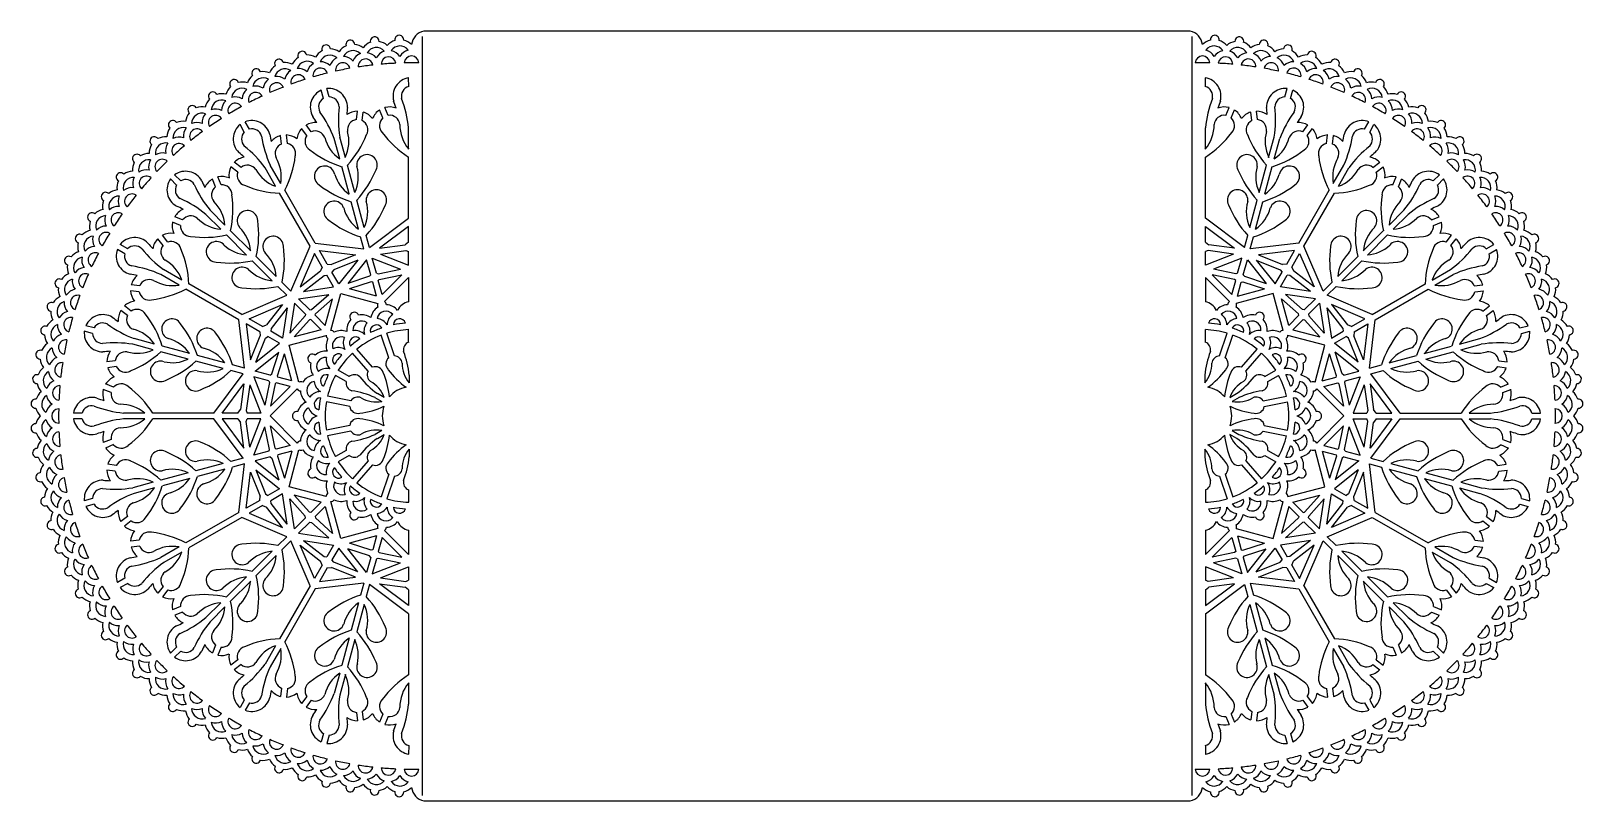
# Model space of a CAD drawing. Extents: x 39 to 332, y 42 to 187.
import ezdxf

# ---------------------------------------------------------------- set-up
doc = ezdxf.new("R2010")
doc.units = 0
doc.layers.get('0').update_dxf_attribs({"linetype": 'CONTINUOUS'})

msp = doc.modelspace()

# ---------------------------------------------------------------- linework, layer by layer
for p, q in [((257.8, 187.2), (113.4, 187.2)), ((113.1, 186.16), (113.1, 43.2)), ((258.1, 186.16), (258.1, 43.2)), ((110.55, 176.78), (110.54, 178.39)), ((260.65, 176.78), (260.65, 178.39)), ((94.5, 174.52), (94.08, 176.07)), ((95.56, 174.8), (95.14, 176.36)), ((275.63, 174.8), (276.05, 176.36)), ((276.69, 174.52), (277.11, 176.07)), ((106.7, 171.31), (106.07, 172.79)), ((264.49, 171.31), (265.12, 172.79)), ((80.53, 168.73), (79.73, 170.13)), ((100.69, 170.52), (100.91, 172.11)), ((101.78, 170.33), (102, 171.94)), ((105.69, 170.85), (105.07, 172.34)), ((265.5, 170.85), (266.13, 172.34)), ((269.41, 170.33), (269.19, 171.94)), ((270.5, 170.52), (270.28, 172.11)), ((290.66, 168.73), (291.46, 170.13)), ((79.58, 168.18), (78.77, 169.58)), ((86.6, 165.92), (86.4, 167.51)), ((87.7, 166.03), (87.5, 167.63)), ((91.35, 167.54), (90.35, 168.82)), ((92.2, 168.24), (91.21, 169.51)), ((97.55, 163.12), (96.52, 166.96)), ((98.62, 163.4), (97.59, 167.24)), ((110.54, 164.97), (110.54, 168.95)), ((260.65, 164.97), (260.65, 168.95)), ((272.57, 163.4), (273.6, 167.24)), ((273.64, 163.12), (274.67, 166.96)), ((279, 168.24), (279.98, 169.51)), ((279.84, 167.54), (280.84, 168.82)), ((283.49, 166.03), (283.69, 167.63)), ((284.59, 165.92), (284.79, 167.51)), ((291.61, 168.18), (292.42, 169.58)), ((78.34, 160.62), (77.05, 161.6)), ((78.98, 161.52), (77.7, 162.49)), ((85.48, 157.96), (83.49, 161.41)), ((86.44, 158.51), (84.44, 161.96)), ((99.32, 156.51), (97.94, 161.66)), ((100.39, 156.79), (99.01, 161.94)), ((110.54, 151.94), (110.54, 163.46)), ((260.65, 151.94), (260.65, 163.46)), ((270.8, 156.79), (272.18, 161.94)), ((271.87, 156.51), (273.25, 161.66)), ((284.75, 158.51), (286.75, 161.96)), ((285.71, 157.96), (287.7, 161.41)), ((292.21, 161.52), (293.49, 162.49)), ((292.85, 160.62), (294.14, 161.6)), ((66.81, 158.2), (65.67, 159.34)), ((67.59, 158.98), (66.45, 160.12)), ((74.18, 157.84), (73.57, 159.32)), ((75.21, 158.22), (74.6, 159.72)), ((295.98, 158.22), (296.59, 159.72)), ((297.01, 157.84), (297.62, 159.32)), ((303.6, 158.98), (304.74, 160.12)), ((304.38, 158.2), (305.52, 159.34)), ((92, 146.68), (86.24, 156.65)), ((92.95, 147.23), (87.19, 157.2)), ((101.09, 149.9), (99.71, 155.05)), ((102.16, 150.18), (100.78, 155.33)), ((269.03, 150.18), (270.41, 155.33)), ((270.1, 149.9), (271.48, 155.05)), ((278.24, 147.23), (284, 157.2)), ((279.19, 146.68), (284.95, 156.65)), ((67.96, 151.62), (66.47, 152.22)), ((75.16, 149.86), (72.34, 152.67)), ((75.94, 150.64), (73.12, 153.45)), ((295.25, 150.64), (298.07, 153.45)), ((296.03, 149.86), (298.85, 152.67)), ((303.23, 151.62), (304.72, 152.22)), ((67.57, 150.58), (66.07, 151.19)), ((80.78, 145.8), (77.01, 149.57)), ((103.16, 146.44), (110.54, 151.94)), ((110.54, 150.37), (105.06, 146.29)), ((110.54, 147.42), (110.54, 150.37)), ((268.03, 146.44), (260.65, 151.94)), ((260.65, 147.42), (260.65, 150.37)), ((260.65, 150.37), (266.13, 146.29)), ((290.41, 145.8), (294.18, 149.57)), ((303.62, 150.58), (305.12, 151.19)), ((57.61, 146.21), (56.21, 147.02)), ((64.27, 146.81), (63.3, 148.09)), ((65.17, 147.45), (64.19, 148.74)), ((80, 145.02), (76.23, 148.79)), ((88.35, 138.22), (92, 146.68)), ((92.95, 147.23), (102.1, 146.16)), ((102.1, 146.16), (101.48, 148.44)), ((103.16, 146.44), (102.55, 148.72)), ((105.06, 146.29), (109.89, 146.94)), ((110.54, 147.42), (109.89, 146.94)), ((260.65, 147.42), (261.3, 146.94)), ((266.13, 146.29), (261.3, 146.94)), ((268.03, 146.44), (268.64, 148.72)), ((269.1, 146.16), (269.71, 148.44)), ((278.24, 147.23), (269.1, 146.16)), ((282.84, 138.22), (279.19, 146.68)), ((291.19, 145.02), (294.96, 148.79)), ((306.02, 147.45), (307, 148.74)), ((306.92, 146.81), (307.89, 148.09)), ((313.58, 146.21), (314.98, 147.02)), ((57.06, 145.26), (55.66, 146.07)), ((84.83, 140.18), (81.06, 143.95)), ((85.61, 140.96), (81.84, 144.73)), ((92.78, 145.31), (90.08, 139.04)), ((94.26, 142.76), (92.78, 145.31)), ((95.21, 143.32), (93.74, 145.87)), ((93.74, 145.87), (100.53, 145.07)), ((95.21, 143.32), (96.02, 143.22)), ((100.53, 145.07), (96.02, 143.22)), ((100.95, 144.05), (96.44, 142.2)), ((100.95, 144.05), (97.36, 139.58)), ((102.63, 144.14), (99.06, 139.68)), ((103.39, 141.31), (102.63, 144.14)), ((104.46, 141.6), (103.7, 144.43)), ((103.7, 144.43), (109.03, 142.35)), ((105.21, 145.19), (110.04, 145.85)), ((105.21, 145.19), (110.54, 143.11)), ((110.04, 145.85), (110.54, 145.65)), ((110.54, 143.11), (110.54, 145.65)), ((261.15, 145.85), (260.65, 145.65)), ((260.65, 143.11), (260.65, 145.65)), ((265.98, 145.19), (260.65, 143.11)), ((265.98, 145.19), (261.15, 145.85)), ((267.49, 144.43), (262.16, 142.35)), ((266.73, 141.6), (267.49, 144.43)), ((267.8, 141.31), (268.56, 144.14)), ((268.56, 144.14), (272.13, 139.68)), ((270.24, 144.05), (273.83, 139.58)), ((270.24, 144.05), (274.76, 142.2)), ((277.45, 145.87), (270.66, 145.07)), ((270.66, 145.07), (275.17, 143.22)), ((275.98, 143.32), (275.17, 143.22)), ((275.98, 143.32), (277.45, 145.87)), ((276.94, 142.76), (278.41, 145.31)), ((278.41, 145.31), (281.12, 139.04)), ((285.58, 140.96), (289.35, 144.73)), ((286.36, 140.18), (290.13, 143.95)), ((314.13, 145.26), (315.53, 146.07)), ((67.28, 139.36), (63.84, 141.35)), ((67.83, 140.31), (64.38, 142.3)), ((90.08, 139.04), (93.93, 142.02)), ((90.75, 138.16), (94.61, 141.15)), ((94.26, 142.76), (93.93, 142.02)), ((94.61, 141.15), (95.14, 141.23)), ((96.41, 139.03), (95.14, 141.23)), ((96.44, 142.2), (96.1, 141.78)), ((97.36, 139.58), (96.1, 141.78)), ((103.17, 141.03), (99.06, 139.68)), ((103.39, 141.31), (103.17, 141.03)), ((104.46, 141.6), (104.79, 141.47)), ((104.79, 141.47), (109.03, 142.35)), ((104.83, 140.2), (105.02, 140.39)), ((105.02, 140.39), (109.25, 141.27)), ((105.54, 137.57), (109.25, 141.27)), ((106, 136.25), (110.54, 140.78)), ((110.54, 140.78), (110.54, 136.22)), ((265.19, 136.25), (260.65, 140.78)), ((260.65, 140.78), (260.65, 136.22)), ((265.65, 137.57), (261.94, 141.27)), ((266.17, 140.39), (261.94, 141.27)), ((266.4, 141.47), (262.16, 142.35)), ((266.36, 140.2), (266.17, 140.39)), ((266.73, 141.6), (266.4, 141.47)), ((267.8, 141.31), (268.02, 141.03)), ((268.02, 141.03), (272.13, 139.68)), ((273.83, 139.58), (275.09, 141.78)), ((274.76, 142.2), (275.09, 141.78)), ((274.78, 139.03), (276.05, 141.23)), ((276.58, 141.15), (276.05, 141.23)), ((280.44, 138.16), (276.58, 141.15)), ((276.94, 142.76), (277.26, 142.02)), ((281.12, 139.04), (277.26, 142.02)), ((303.36, 140.31), (306.81, 142.3)), ((303.91, 139.36), (307.35, 141.35)), ((59.77, 138.1), (58.16, 138.3)), ((59.87, 139.19), (58.28, 139.39)), ((78.57, 132.84), (68.59, 138.6)), ((79.12, 133.8), (69.14, 139.56)), ((79.12, 133.8), (87.57, 137.44)), ((87.57, 137.44), (85.9, 139.11)), ((88.35, 138.22), (86.68, 139.89)), ((89.82, 136.75), (95.48, 137.61)), ((90.75, 138.16), (96.41, 139.03)), ((92.25, 134.73), (95.48, 137.61)), ((95.9, 130.82), (97.78, 137.77)), ((97.78, 137.77), (104.73, 135.91)), ((103.51, 139.99), (99.4, 138.64)), ((104.47, 137.29), (99.4, 138.64)), ((103.77, 139.92), (103.51, 139.99)), ((104.47, 137.29), (103.77, 139.92)), ((105.54, 137.57), (104.83, 140.2)), ((265.65, 137.57), (266.36, 140.2)), ((273.41, 137.77), (266.46, 135.91)), ((266.72, 137.29), (267.42, 139.92)), ((266.72, 137.29), (271.79, 138.64)), ((267.42, 139.92), (267.68, 139.99)), ((267.68, 139.99), (271.79, 138.64)), ((275.29, 130.82), (273.41, 137.77)), ((280.44, 138.16), (274.78, 139.03)), ((281.37, 136.75), (275.72, 137.61)), ((278.94, 134.73), (275.72, 137.61)), ((282.84, 138.22), (284.51, 139.89)), ((283.62, 137.44), (285.29, 139.11)), ((292.07, 133.8), (283.62, 137.44)), ((292.07, 133.8), (302.05, 139.56)), ((292.62, 132.84), (302.6, 138.6)), ((311.32, 139.19), (312.91, 139.39)), ((311.42, 138.1), (313.03, 138.3)), ((57.55, 133.6), (56.29, 134.58)), ((58.26, 134.45), (56.98, 135.44)), ((80.48, 133.01), (86.76, 135.72)), ((86.76, 135.72), (83.78, 131.86)), ((87.63, 135.04), (84.65, 131.19)), ((87.63, 135.04), (86.76, 129.38)), ((89.05, 135.97), (88.18, 130.32)), ((91.12, 133.9), (89.05, 135.97)), ((91.9, 134.68), (89.82, 136.75)), ((91.9, 134.68), (92.25, 134.73)), ((92.99, 133.91), (96.21, 136.79)), ((94.84, 131.73), (96.21, 136.79)), ((276.35, 131.73), (274.98, 136.79)), ((278.2, 133.91), (274.98, 136.79)), ((279.29, 134.68), (278.94, 134.73)), ((279.29, 134.68), (281.37, 136.75)), ((280.07, 133.9), (282.15, 135.97)), ((282.15, 135.97), (283.01, 130.32)), ((283.56, 135.04), (284.43, 129.38)), ((283.56, 135.04), (286.54, 131.19)), ((290.71, 133.01), (284.43, 135.72)), ((284.43, 135.72), (287.41, 131.86)), ((312.93, 134.45), (314.21, 135.44)), ((313.64, 133.6), (314.9, 134.58)), ((51.28, 131.3), (49.72, 131.71)), ((79.64, 123.7), (78.57, 132.84)), ((82.48, 130.58), (79.93, 132.06)), ((79.93, 132.06), (80.72, 125.27)), ((83.03, 131.54), (80.48, 133.01)), ((83.03, 131.54), (83.78, 131.86)), ((91.06, 133.54), (88.18, 130.32)), ((91.89, 132.81), (89, 129.58)), ((91.12, 133.9), (91.06, 133.54)), ((92.14, 132.88), (91.89, 132.81)), ((94.07, 130.95), (92.14, 132.88)), ((92.92, 133.66), (92.99, 133.91)), ((94.84, 131.73), (92.92, 133.66)), ((276.35, 131.73), (278.27, 133.66)), ((277.13, 130.95), (279.05, 132.88)), ((278.27, 133.66), (278.2, 133.91)), ((279.05, 132.88), (279.3, 132.81)), ((279.3, 132.81), (282.19, 129.58)), ((280.07, 133.9), (280.13, 133.54)), ((280.13, 133.54), (283.01, 130.32)), ((288.16, 131.54), (287.41, 131.86)), ((288.16, 131.54), (290.71, 133.01)), ((288.71, 130.58), (291.26, 132.06)), ((291.26, 132.06), (290.47, 125.27)), ((291.55, 123.7), (292.62, 132.84)), ((319.92, 131.3), (321.47, 131.71)), ((50.99, 130.23), (49.43, 130.65)), ((62.68, 128.24), (58.84, 129.27)), ((80.72, 125.27), (82.57, 129.78)), ((81.74, 124.85), (83.59, 129.36)), ((82.48, 130.58), (82.57, 129.78)), ((83.59, 129.36), (84.02, 129.7)), ((86.21, 128.43), (84.02, 129.7)), ((84.65, 131.19), (84.57, 130.65)), ((86.76, 129.38), (84.57, 130.65)), ((88.03, 128.02), (94.98, 129.89)), ((94.07, 130.95), (89, 129.58)), ((106.81, 125.67), (105.37, 129.93)), ((107.85, 126.03), (106.42, 130.28)), ((110.54, 128.62), (110.54, 130.96)), ((260.65, 128.62), (260.65, 130.96)), ((263.34, 126.03), (264.77, 130.28)), ((264.38, 125.67), (265.82, 129.93)), ((283.16, 128.02), (276.21, 129.89)), ((277.13, 130.95), (282.19, 129.58)), ((284.43, 129.38), (286.62, 130.65)), ((284.98, 128.43), (287.18, 129.7)), ((286.54, 131.19), (286.62, 130.65)), ((287.6, 129.36), (287.18, 129.7)), ((289.45, 124.85), (287.6, 129.36)), ((288.71, 130.58), (288.62, 129.78)), ((290.47, 125.27), (288.62, 129.78)), ((308.51, 128.24), (312.35, 129.27)), ((320.2, 130.23), (321.76, 130.65)), ((62.39, 127.18), (58.55, 128.21)), ((69, 125.41), (63.85, 126.79)), ((69.29, 126.47), (64.14, 127.85)), ((75.9, 124.7), (70.75, 126.08)), ((81.65, 123.16), (86.11, 126.73)), ((81.74, 124.85), (86.21, 128.43)), ((84.76, 122.62), (86.11, 126.73)), ((85.81, 122.28), (87.16, 126.39)), ((88.51, 121.32), (87.16, 126.39)), ((89.88, 121.06), (88.03, 128.02)), ((102.91, 123.17), (99.94, 126.54)), ((103.73, 123.9), (100.77, 127.27)), ((267.46, 123.9), (270.42, 127.27)), ((268.29, 123.17), (271.25, 126.54)), ((281.31, 121.06), (283.16, 128.02)), ((282.68, 121.32), (284.03, 126.39)), ((285.38, 122.28), (284.03, 126.39)), ((289.45, 124.85), (284.98, 128.43)), ((289.54, 123.16), (285.08, 126.73)), ((286.43, 122.62), (285.08, 126.73)), ((295.29, 124.7), (300.44, 126.08)), ((301.9, 126.47), (307.05, 127.85)), ((302.19, 125.41), (307.34, 126.79)), ((308.8, 127.18), (312.64, 128.21)), ((55.28, 125.1), (53.69, 124.88)), ((55.46, 124.01), (53.86, 123.79)), ((75.61, 123.64), (70.46, 125.02)), ((79.35, 122.63), (77.07, 123.24)), ((79.64, 123.7), (77.36, 124.31)), ((84.48, 122.4), (81.65, 123.16)), ((99.31, 122.14), (97.29, 123.3)), ((271.88, 122.14), (273.9, 123.3)), ((286.71, 122.4), (289.54, 123.16)), ((291.55, 123.7), (293.83, 124.31)), ((291.84, 122.63), (294.12, 123.24)), ((295.58, 123.64), (300.73, 125.02)), ((315.73, 124.01), (317.33, 123.79)), ((315.91, 125.1), (317.5, 124.88)), ((54.95, 120.1), (53.45, 120.73)), ((73.85, 115.25), (79.35, 122.63)), ((75.42, 115.25), (79.51, 120.73)), ((79.51, 120.73), (78.85, 115.9)), ((80.6, 120.59), (79.95, 115.75)), ((80.6, 120.59), (82.68, 115.25)), ((84.2, 121.34), (81.36, 122.09)), ((81.36, 122.09), (83.44, 116.77)), ((84.33, 121), (83.44, 116.77)), ((84.2, 121.34), (84.33, 121)), ((84.48, 122.4), (84.76, 122.62)), ((85.4, 120.78), (84.52, 116.54)), ((88.22, 120.26), (84.52, 116.54)), ((85.59, 120.96), (85.4, 120.78)), ((88.22, 120.26), (85.59, 120.96)), ((85.87, 122.03), (85.81, 122.28)), ((88.51, 121.32), (85.87, 122.03)), ((98.76, 121.18), (96.74, 122.35)), ((110.65, 122.4), (110.65, 120.94)), ((260.54, 122.4), (260.54, 120.94)), ((272.43, 121.18), (274.45, 122.35)), ((282.68, 121.32), (285.32, 122.03)), ((282.97, 120.26), (285.6, 120.96)), ((282.97, 120.26), (286.67, 116.54)), ((285.32, 122.03), (285.38, 122.28)), ((285.6, 120.96), (285.79, 120.78)), ((285.79, 120.78), (286.67, 116.54)), ((286.71, 122.4), (286.43, 122.62)), ((286.99, 121.34), (286.87, 121)), ((286.87, 121), (287.75, 116.77)), ((286.99, 121.34), (289.83, 122.09)), ((289.83, 122.09), (287.75, 116.77)), ((290.59, 120.59), (288.51, 115.25)), ((290.59, 120.59), (291.24, 115.75)), ((295.77, 115.25), (291.68, 120.73)), ((291.68, 120.73), (292.34, 115.9)), ((297.34, 115.25), (291.84, 122.63)), ((316.24, 120.1), (317.74, 120.73)), ((54.49, 119.1), (53.01, 119.72)), ((84.46, 114.7), (89.54, 119.79)), ((99.45, 116.47), (95.05, 117.36)), ((99.66, 117.56), (95.26, 118.44)), ((104.2, 118.17), (105.47, 117.44)), ((105.91, 118.2), (104.65, 118.93)), ((265.28, 118.2), (266.54, 118.93)), ((266.99, 118.17), (265.73, 117.44)), ((271.53, 117.56), (275.93, 118.44)), ((271.74, 116.47), (276.14, 117.36)), ((286.73, 114.7), (281.65, 119.79)), ((316.7, 119.1), (318.18, 119.72)), ((49.02, 115.25), (47.41, 115.25)), ((49.02, 114.15), (47.41, 114.15)), ((60.82, 115.25), (56.84, 115.25)), ((60.82, 114.15), (56.84, 114.15)), ((73.85, 115.25), (62.33, 115.25)), ((73.85, 114.15), (62.33, 114.15)), ((79.35, 106.76), (73.85, 114.15)), ((78.37, 115.25), (75.42, 115.25)), ((78.37, 114.15), (75.42, 114.15)), ((75.42, 114.15), (79.51, 108.66)), ((78.37, 115.25), (78.85, 115.9)), ((78.37, 114.15), (78.85, 113.5)), ((79.95, 115.75), (80.14, 115.25)), ((79.95, 113.64), (80.14, 114.15)), ((82.68, 115.25), (80.14, 115.25)), ((82.68, 114.15), (80.14, 114.15)), ((80.6, 108.81), (82.68, 114.15)), ((89.54, 109.6), (84.46, 114.7)), ((281.65, 109.6), (286.73, 114.7)), ((288.51, 115.25), (291.05, 115.25)), ((288.51, 114.15), (291.05, 114.15)), ((290.59, 108.81), (288.51, 114.15)), ((291.24, 115.75), (291.05, 115.25)), ((291.24, 113.64), (291.05, 114.15)), ((295.77, 114.15), (291.68, 108.66)), ((291.84, 106.76), (297.34, 114.15)), ((292.82, 115.25), (292.34, 115.9)), ((292.82, 114.15), (292.34, 113.5)), ((292.82, 115.25), (295.77, 115.25)), ((292.82, 114.15), (295.77, 114.15)), ((297.34, 115.25), (308.86, 115.25)), ((297.34, 114.15), (308.86, 114.15)), ((310.37, 115.25), (314.35, 115.25)), ((310.37, 114.15), (314.35, 114.15)), ((322.17, 115.25), (323.78, 115.25)), ((322.17, 114.15), (323.78, 114.15)), ((79.51, 108.66), (78.85, 113.5)), ((80.6, 108.81), (79.95, 113.64)), ((81.36, 107.3), (83.44, 112.63)), ((84.33, 108.39), (83.44, 112.63)), ((88.22, 109.14), (84.52, 112.85)), ((85.4, 108.62), (84.52, 112.85)), ((99.45, 112.92), (95.05, 112.04)), ((99.66, 111.84), (95.26, 110.96)), ((105.47, 111.96), (104.21, 111.23)), ((104.65, 110.47), (105.91, 111.19)), ((266.55, 110.47), (265.28, 111.19)), ((265.73, 111.96), (266.98, 111.23)), ((271.53, 111.84), (275.93, 110.96)), ((271.74, 112.92), (276.14, 112.04)), ((282.97, 109.14), (286.67, 112.85)), ((285.79, 108.62), (286.67, 112.85)), ((286.87, 108.39), (287.75, 112.63)), ((289.83, 107.3), (287.75, 112.63)), ((290.59, 108.81), (291.24, 113.64)), ((291.68, 108.66), (292.34, 113.5)), ((54.49, 110.3), (53.01, 109.68)), ((54.95, 109.3), (53.45, 108.67)), ((84.2, 108.06), (84.33, 108.39)), ((85.59, 108.43), (85.4, 108.62)), ((88.22, 109.14), (85.59, 108.43)), ((88.03, 101.38), (89.88, 108.33)), ((98.76, 108.21), (96.74, 107.05)), ((110.65, 108.45), (110.65, 107)), ((260.54, 108.45), (260.54, 107)), ((272.43, 108.21), (274.45, 107.05)), ((283.16, 101.38), (281.31, 108.33)), ((282.97, 109.14), (285.6, 108.43)), ((285.6, 108.43), (285.79, 108.62)), ((286.99, 108.06), (286.87, 108.39)), ((316.24, 109.3), (317.74, 108.67)), ((316.7, 110.3), (318.18, 109.68)), ((55.46, 105.38), (53.86, 105.6)), ((75.61, 105.76), (70.46, 104.38)), ((79.35, 106.76), (77.07, 106.15)), ((79.64, 105.7), (77.36, 105.09)), ((78.57, 96.55), (79.64, 105.7)), ((84.2, 108.06), (81.36, 107.3)), ((84.48, 107), (81.65, 106.24)), ((81.65, 106.24), (86.11, 102.66)), ((84.48, 107), (84.76, 106.77)), ((84.76, 106.77), (86.11, 102.66)), ((85.87, 107.37), (85.81, 107.12)), ((85.81, 107.12), (87.16, 103.01)), ((88.51, 108.08), (85.87, 107.37)), ((88.51, 108.08), (87.16, 103.01)), ((99.31, 107.26), (97.29, 106.09)), ((102.91, 106.23), (99.94, 102.86)), ((103.73, 105.5), (100.77, 102.13)), ((267.46, 105.5), (270.42, 102.13)), ((268.29, 106.23), (271.25, 102.86)), ((271.88, 107.26), (273.9, 106.09)), ((282.68, 108.08), (285.32, 107.37)), ((282.68, 108.08), (284.03, 103.01)), ((285.38, 107.12), (284.03, 103.01)), ((286.43, 106.77), (285.08, 102.66)), ((289.54, 106.24), (285.08, 102.66)), ((285.32, 107.37), (285.38, 107.12)), ((286.71, 107), (286.43, 106.77)), ((286.71, 107), (289.54, 106.24)), ((286.99, 108.06), (289.83, 107.3)), ((291.55, 105.7), (293.83, 105.09)), ((292.62, 96.55), (291.55, 105.7)), ((291.84, 106.76), (294.12, 106.15)), ((295.58, 105.76), (300.73, 104.38)), ((315.73, 105.38), (317.33, 105.6)), ((55.28, 104.3), (53.69, 104.52)), ((69, 103.99), (63.85, 102.61)), ((69.29, 102.93), (64.14, 101.55)), ((75.9, 104.7), (70.75, 103.32)), ((79.93, 97.34), (80.72, 104.13)), ((80.72, 104.13), (82.57, 99.62)), ((81.74, 104.55), (86.21, 100.97)), ((81.74, 104.55), (83.59, 100.04)), ((106.81, 103.72), (105.37, 99.47)), ((107.85, 103.37), (106.42, 99.12)), ((263.34, 103.37), (264.77, 99.12)), ((264.38, 103.72), (265.82, 99.47)), ((289.45, 104.55), (284.98, 100.97)), ((289.45, 104.55), (287.6, 100.04)), ((290.47, 104.13), (288.62, 99.62)), ((291.26, 97.34), (290.47, 104.13)), ((295.29, 104.7), (300.44, 103.32)), ((301.9, 102.93), (307.05, 101.55)), ((302.19, 103.99), (307.34, 102.61)), ((315.91, 104.3), (317.5, 104.52)), ((62.39, 102.22), (58.55, 101.19)), ((62.68, 101.15), (58.83, 100.12)), ((82.48, 98.81), (82.57, 99.62)), ((83.59, 100.04), (84.02, 99.7)), ((86.21, 100.97), (84.02, 99.7)), ((86.76, 100.01), (84.57, 98.75)), ((87.63, 94.35), (86.76, 100.01)), ((94.98, 99.51), (88.03, 101.38)), ((94.07, 98.45), (89, 99.81)), ((91.89, 96.59), (89, 99.81)), ((110.54, 100.78), (110.54, 98.44)), ((260.65, 100.78), (260.65, 98.44)), ((276.21, 99.51), (283.16, 101.38)), ((277.13, 98.45), (282.19, 99.81)), ((279.3, 96.59), (282.19, 99.81)), ((283.56, 94.35), (284.43, 100.01)), ((284.43, 100.01), (286.62, 98.75)), ((284.98, 100.97), (287.18, 99.7)), ((287.6, 100.04), (287.18, 99.7)), ((288.71, 98.81), (288.62, 99.62)), ((308.51, 101.15), (312.36, 100.12)), ((308.8, 102.22), (312.64, 101.19)), ((50.99, 99.16), (49.43, 98.75)), ((51.28, 98.1), (49.72, 97.68)), ((78.57, 96.55), (68.59, 90.8)), ((82.48, 98.81), (79.93, 97.34)), ((83.03, 97.86), (80.48, 96.39)), ((83.03, 97.86), (83.78, 97.54)), ((86.76, 93.68), (83.78, 97.54)), ((84.65, 98.21), (84.57, 98.75)), ((87.63, 94.35), (84.65, 98.21)), ((89.05, 93.43), (88.18, 99.08)), ((91.06, 95.85), (88.18, 99.08)), ((92.14, 96.52), (91.89, 96.59)), ((94.07, 98.45), (92.14, 96.52)), ((94.84, 97.67), (92.92, 95.74)), ((94.84, 97.67), (96.21, 92.6)), ((97.78, 91.63), (95.9, 98.58)), ((273.41, 91.63), (275.29, 98.58)), ((276.35, 97.67), (274.98, 92.6)), ((276.35, 97.67), (278.27, 95.74)), ((277.13, 98.45), (279.05, 96.52)), ((279.05, 96.52), (279.3, 96.59)), ((280.13, 95.85), (283.01, 99.08)), ((282.15, 93.43), (283.01, 99.08)), ((283.56, 94.35), (286.54, 98.21)), ((284.43, 93.68), (287.41, 97.54)), ((286.54, 98.21), (286.62, 98.75)), ((288.16, 97.86), (287.41, 97.54)), ((288.16, 97.86), (290.71, 96.39)), ((288.71, 98.81), (291.26, 97.34)), ((292.62, 96.55), (302.6, 90.8)), ((319.91, 98.1), (321.47, 97.68)), ((320.2, 99.16), (321.76, 98.75)), ((57.55, 95.8), (56.29, 94.81)), ((58.26, 94.95), (56.98, 93.95)), ((79.12, 95.6), (69.14, 89.84)), ((87.57, 91.95), (79.12, 95.6)), ((80.48, 96.39), (86.76, 93.68)), ((91.12, 95.5), (89.05, 93.43)), ((91.9, 94.72), (89.82, 92.65)), ((91.12, 95.5), (91.06, 95.85)), ((91.9, 94.72), (92.25, 94.67)), ((92.25, 94.67), (95.48, 91.78)), ((92.92, 95.74), (92.99, 95.49)), ((92.99, 95.49), (96.21, 92.6)), ((278.2, 95.49), (274.98, 92.6)), ((278.94, 94.67), (275.72, 91.78)), ((278.27, 95.74), (278.2, 95.49)), ((279.29, 94.72), (278.94, 94.67)), ((279.29, 94.72), (281.37, 92.65)), ((280.07, 95.5), (280.13, 95.85)), ((280.07, 95.5), (282.15, 93.43)), ((283.62, 91.95), (292.07, 95.6)), ((290.71, 96.39), (284.43, 93.68)), ((292.07, 95.6), (302.05, 89.84)), ((312.93, 94.95), (314.21, 93.95)), ((313.64, 95.8), (314.9, 94.81)), ((59.77, 91.3), (58.16, 91.1)), ((87.57, 91.95), (85.9, 90.29)), ((88.35, 91.18), (86.68, 89.51)), ((92, 82.72), (88.35, 91.18)), ((89.82, 92.65), (95.48, 91.78)), ((90.75, 91.23), (96.41, 90.37)), ((90.75, 91.23), (94.61, 88.25)), ((104.73, 93.48), (97.78, 91.63)), ((104.47, 92.11), (99.4, 90.76)), ((103.51, 89.41), (99.4, 90.76)), ((104.47, 92.11), (103.77, 89.48)), ((105.54, 91.82), (104.83, 89.19)), ((105.54, 91.82), (109.25, 88.12)), ((110.54, 88.61), (106, 93.14)), ((110.54, 93.18), (110.54, 88.61)), ((260.65, 93.18), (260.65, 88.61)), ((260.65, 88.61), (265.19, 93.14)), ((265.65, 91.82), (261.94, 88.12)), ((265.65, 91.82), (266.36, 89.19)), ((266.46, 93.48), (273.41, 91.63)), ((266.72, 92.11), (267.42, 89.48)), ((266.72, 92.11), (271.79, 90.76)), ((267.68, 89.41), (271.79, 90.76)), ((280.44, 91.23), (274.78, 90.37)), ((281.37, 92.65), (275.72, 91.78)), ((280.44, 91.23), (276.58, 88.25)), ((279.19, 82.72), (282.84, 91.18)), ((282.84, 91.18), (284.51, 89.51)), ((283.62, 91.95), (285.29, 90.29)), ((311.42, 91.3), (313.03, 91.1)), ((59.87, 90.2), (58.28, 90)), ((67.28, 90.04), (63.83, 88.05)), ((67.83, 89.08), (64.39, 87.1)), ((84.83, 89.22), (81.06, 85.45)), ((85.61, 88.44), (81.84, 84.67)), ((92.78, 84.08), (90.08, 90.36)), ((90.08, 90.36), (93.93, 87.38)), ((94.61, 88.25), (95.14, 88.17)), ((96.41, 90.37), (95.14, 88.17)), ((97.36, 89.81), (96.1, 87.62)), ((100.95, 85.35), (97.36, 89.81)), ((102.63, 85.25), (99.06, 89.71)), ((103.17, 88.36), (99.06, 89.71)), ((103.39, 88.08), (102.63, 85.25)), ((103.39, 88.08), (103.17, 88.36)), ((103.77, 89.48), (103.51, 89.41)), ((104.46, 87.8), (103.7, 84.97)), ((104.46, 87.8), (104.79, 87.93)), ((104.79, 87.93), (109.03, 87.04)), ((104.83, 89.19), (105.02, 89.01)), ((105.02, 89.01), (109.25, 88.12)), ((266.17, 89.01), (261.94, 88.12)), ((266.4, 87.93), (262.16, 87.04)), ((266.36, 89.19), (266.17, 89.01)), ((266.73, 87.8), (266.4, 87.93)), ((266.73, 87.8), (267.49, 84.97)), ((267.42, 89.48), (267.68, 89.41)), ((267.8, 88.08), (268.02, 88.36)), ((267.8, 88.08), (268.56, 85.25)), ((268.02, 88.36), (272.13, 89.71)), ((268.56, 85.25), (272.13, 89.71)), ((270.24, 85.35), (273.83, 89.81)), ((273.83, 89.81), (275.09, 87.62)), ((274.78, 90.37), (276.05, 88.17)), ((276.58, 88.25), (276.05, 88.17)), ((281.12, 90.36), (277.26, 87.38)), ((278.41, 84.08), (281.12, 90.36)), ((285.58, 88.44), (289.35, 84.67)), ((286.36, 89.22), (290.13, 85.45)), ((303.36, 89.08), (306.8, 87.1)), ((303.91, 90.04), (307.36, 88.05)), ((311.32, 90.2), (312.91, 90)), ((94.26, 86.63), (92.78, 84.08)), ((95.21, 86.08), (93.74, 83.53)), ((94.26, 86.63), (93.93, 87.38)), ((95.21, 86.08), (96.02, 86.18)), ((100.53, 84.33), (96.02, 86.18)), ((96.44, 87.2), (96.1, 87.62)), ((100.95, 85.35), (96.44, 87.2)), ((103.7, 84.97), (109.03, 87.04)), ((105.21, 84.2), (110.54, 86.28)), ((110.54, 86.28), (110.54, 83.75)), ((260.65, 86.28), (260.65, 83.75)), ((265.98, 84.2), (260.65, 86.28)), ((267.49, 84.97), (262.16, 87.04)), ((270.24, 85.35), (274.76, 87.2)), ((270.66, 84.33), (275.17, 86.18)), ((274.76, 87.2), (275.09, 87.62)), ((275.98, 86.08), (275.17, 86.18)), ((275.98, 86.08), (277.45, 83.53)), ((276.94, 86.63), (277.26, 87.38)), ((276.94, 86.63), (278.41, 84.08)), ((57.06, 84.14), (55.66, 83.33)), ((57.61, 83.18), (56.21, 82.38)), ((64.27, 82.58), (63.3, 81.31)), ((65.17, 81.95), (64.19, 80.66)), ((80, 84.38), (76.23, 80.61)), ((80.78, 83.6), (77.01, 79.83)), ((92, 82.72), (86.24, 72.75)), ((92.95, 82.17), (87.19, 72.19)), ((102.1, 83.24), (92.95, 82.17)), ((93.74, 83.53), (100.53, 84.33)), ((102.1, 83.24), (101.48, 80.96)), ((103.16, 82.95), (102.55, 80.68)), ((110.54, 77.46), (103.16, 82.95)), ((110.54, 79.03), (105.06, 83.11)), ((105.06, 83.11), (109.89, 82.46)), ((105.21, 84.2), (110.04, 83.55)), ((110.54, 81.97), (109.89, 82.46)), ((110.04, 83.55), (110.54, 83.75)), ((110.54, 81.97), (110.54, 79.03)), ((261.15, 83.55), (260.65, 83.75)), ((260.65, 79.03), (266.13, 83.11)), ((260.65, 77.46), (268.03, 82.95)), ((260.65, 81.97), (261.3, 82.46)), ((260.65, 81.97), (260.65, 79.03)), ((265.98, 84.2), (261.15, 83.55)), ((266.13, 83.11), (261.3, 82.46)), ((268.03, 82.95), (268.64, 80.68)), ((269.1, 83.24), (269.71, 80.96)), ((269.1, 83.24), (278.24, 82.17)), ((277.45, 83.53), (270.66, 84.33)), ((278.24, 82.17), (284, 72.19)), ((279.19, 82.72), (284.95, 72.75)), ((290.41, 83.6), (294.18, 79.83)), ((291.19, 84.38), (294.96, 80.61)), ((306.02, 81.95), (307, 80.66)), ((306.92, 82.58), (307.89, 81.31)), ((313.58, 83.18), (314.98, 82.38)), ((314.13, 84.14), (315.53, 83.33)), ((75.16, 79.54), (72.34, 76.73)), ((101.09, 79.5), (99.71, 74.35)), ((102.16, 79.22), (100.78, 74.07)), ((269.03, 79.22), (270.41, 74.07)), ((270.1, 79.5), (271.48, 74.35)), ((296.03, 79.54), (298.85, 76.73)), ((67.57, 78.81), (66.07, 78.2)), ((67.96, 77.78), (66.47, 77.18)), ((75.94, 78.76), (73.12, 75.94)), ((110.54, 77.46), (110.54, 65.94)), ((260.65, 77.46), (260.65, 65.94)), ((295.25, 78.76), (298.07, 75.94)), ((303.23, 77.78), (304.72, 77.18)), ((303.62, 78.81), (305.12, 78.2)), ((66.81, 71.19), (65.67, 70.05)), ((67.59, 70.41), (66.45, 69.27)), ((74.18, 71.56), (73.57, 70.07)), ((75.21, 71.18), (74.6, 69.68)), ((85.48, 71.44), (83.49, 67.99)), ((86.44, 70.89), (84.45, 67.44)), ((99.32, 72.89), (97.94, 67.74)), ((100.39, 72.61), (99.01, 67.46)), ((270.8, 72.61), (272.18, 67.46)), ((271.87, 72.89), (273.25, 67.74)), ((284.75, 70.89), (286.74, 67.44)), ((285.71, 71.44), (287.7, 67.99)), ((295.98, 71.18), (296.59, 69.68)), ((297.01, 71.56), (297.62, 70.07)), ((303.6, 70.41), (304.74, 69.27)), ((304.38, 71.19), (305.52, 70.05)), ((78.34, 68.77), (77.05, 67.79)), ((78.98, 67.87), (77.7, 66.9)), ((292.21, 67.87), (293.49, 66.9)), ((292.85, 68.77), (294.14, 67.79)), ((97.55, 66.28), (96.52, 62.44)), ((98.62, 66), (97.59, 62.15)), ((110.54, 64.43), (110.54, 60.44)), ((260.65, 64.43), (260.65, 60.44)), ((272.57, 66), (273.61, 62.15)), ((273.64, 66.28), (274.67, 62.44)), ((86.6, 63.47), (86.4, 61.88)), ((87.7, 63.37), (87.5, 61.76)), ((91.35, 61.86), (90.35, 60.58)), ((279.84, 61.86), (280.84, 60.58)), ((283.49, 63.37), (283.69, 61.76)), ((284.59, 63.47), (284.79, 61.88)), ((79.58, 61.21), (78.77, 59.82)), ((80.53, 60.66), (79.73, 59.27)), ((92.2, 61.16), (91.21, 59.89)), ((100.69, 58.88), (100.91, 57.29)), ((101.78, 59.06), (102, 57.46)), ((105.69, 58.55), (105.06, 57.06)), ((265.5, 58.55), (266.13, 57.06)), ((269.41, 59.06), (269.19, 57.46)), ((270.5, 58.88), (270.28, 57.29)), ((279, 61.16), (279.98, 59.89)), ((290.66, 60.66), (291.46, 59.27)), ((291.61, 61.21), (292.42, 59.82)), ((106.7, 58.09), (106.07, 56.61)), ((264.49, 58.09), (265.12, 56.61)), ((94.5, 54.88), (94.08, 53.32)), ((95.56, 54.59), (95.14, 53.04)), ((275.63, 54.59), (276.05, 53.04)), ((276.69, 54.88), (277.11, 53.32)), ((110.55, 52.62), (110.54, 51.01)), ((260.65, 52.62), (260.65, 51.01)), ((113.4, 42.2), (257.8, 42.2))]:
    msp.add_line(p, q)
for centre, radius, start, end in [((114.1, 184.25), 3.03, 103.447, 172.4049), ((257.09, 184.25), 3.03, 7.5951, 76.553), ((95, 183.75), 0.833, 5.5249, 200.7251), ((100.06, 181.55), 3.15, 114.5751, 146.0263), ((99.55, 184.65), 0.833, 1.7749, 196.9751), ((100.06, 181.55), 3.15, 52.7237, 84.1749), ((104.45, 182.13), 3.15, 110.8251, 142.2763), ((104.15, 185.26), 0.833, 358.0249, 193.2251), ((104.45, 182.13), 3.15, 48.9737, 80.4249), ((108.88, 182.42), 3.15, 107.0751, 138.5263), ((108.88, 182.42), 1.97, 37.2377, 146.5123), ((108.78, 185.56), 0.833, 354.2749, 189.4751), ((108.88, 182.42), 3.15, 45.2237, 76.6749), ((262.31, 182.42), 3.15, 103.3251, 134.7763), ((262.31, 182.42), 1.97, 33.4877, 142.7623), ((262.42, 185.56), 0.833, 350.5249, 185.7251), ((262.31, 182.42), 3.15, 41.4737, 72.9249), ((266.74, 182.13), 3.15, 99.5751, 131.0263), ((267.04, 185.26), 0.833, 346.7749, 181.9751), ((266.74, 182.13), 3.15, 37.7237, 69.1749), ((271.13, 181.55), 3.15, 95.8251, 127.2763), ((271.64, 184.65), 0.833, 343.0249, 178.2251), ((271.13, 181.55), 3.15, 33.9737, 65.4249), ((276.2, 183.75), 0.833, 339.2749, 174.4751), ((86.12, 181.06), 0.833, 13.0249, 208.2251), ((91.43, 179.54), 3.15, 122.0751, 153.5263), ((91.43, 179.54), 1.97, 52.2377, 161.5123), ((90.51, 182.55), 0.833, 9.2749, 204.4751), ((91.43, 179.54), 3.15, 60.2237, 91.6749), ((95.71, 180.68), 3.15, 118.3251, 149.7763), ((95.71, 180.68), 1.97, 48.4877, 157.7623), ((93.9, 178.86), 2.57, 45.2342, 90.2905), ((98.14, 179.85), 2.57, 115.9595, 161.0158), ((95.71, 180.68), 3.15, 56.4737, 87.9249), ((100.06, 181.55), 1.97, 44.7377, 154.0123), ((98.14, 179.85), 2.57, 41.4842, 86.5405), ((102.42, 180.56), 2.57, 112.2095, 157.2658), ((102.42, 180.56), 1.38, 10.1644, 184.8356), ((104.45, 182.13), 1.97, 40.9877, 150.2623), ((102.42, 180.56), 2.57, 37.7342, 82.7905), ((106.75, 180.98), 2.57, 108.4595, 153.5158), ((106.75, 180.98), 1.38, 6.4144, 181.0856), ((106.75, 180.98), 2.57, 33.9842, 79.0405), ((111.1, 181.12), 2.57, 104.7095, 149.7658), ((111.1, 181.12), 1.38, 2.6644, 177.3356), ((260.1, 181.12), 1.38, 2.6644, 177.3356), ((260.1, 181.12), 2.57, 30.2342, 75.2905), ((264.44, 180.98), 2.57, 100.9595, 146.0158), ((264.44, 180.98), 1.38, 358.9144, 173.5856), ((266.74, 182.13), 1.97, 29.7377, 139.0123), ((264.44, 180.98), 2.57, 26.4842, 71.5405), ((268.77, 180.56), 2.57, 97.2095, 142.2658), ((268.77, 180.56), 1.38, 355.1644, 169.8356), ((271.13, 181.55), 1.97, 25.9877, 135.2623), ((268.77, 180.56), 2.57, 22.7342, 67.7905), ((273.05, 179.85), 2.57, 93.4595, 138.5158), ((275.48, 180.68), 3.15, 92.0751, 123.5263), ((275.48, 180.68), 1.97, 22.2377, 131.5123), ((273.05, 179.85), 2.57, 18.9842, 64.0405), ((277.29, 178.86), 2.57, 89.7095, 134.7658), ((275.48, 180.68), 3.15, 30.2237, 61.6749), ((279.76, 179.54), 3.15, 88.3251, 119.7763), ((279.76, 179.54), 1.97, 18.4877, 127.7623), ((280.68, 182.55), 0.833, 335.5249, 170.7251), ((279.76, 179.54), 3.15, 26.4737, 57.9249), ((285.07, 181.06), 0.833, 331.7749, 166.9751), ((83.13, 176.41), 3.15, 129.5751, 161.0263), ((81.83, 179.28), 0.833, 16.7749, 211.9751), ((83.13, 176.41), 1.97, 59.7377, 169.0123), ((83.13, 176.41), 3.15, 67.7237, 99.1749), ((87.23, 178.11), 3.15, 125.8251, 157.2763), ((87.23, 178.11), 1.97, 55.9877, 165.2623), ((85.68, 176.07), 2.57, 52.7342, 97.7905), ((87.23, 178.11), 3.15, 63.9737, 95.4249), ((89.74, 177.6), 2.57, 123.4595, 168.5158), ((89.74, 177.6), 1.38, 21.4144, 196.0856), ((89.74, 177.6), 2.57, 48.9842, 94.0405), ((93.9, 178.86), 2.57, 119.7095, 164.7658), ((93.9, 178.86), 1.38, 17.6644, 192.3356), ((111.1, 114.7), 66.5, 103.8083, 106.1917), ((98.14, 179.85), 1.38, 13.9144, 188.5856), ((111.1, 114.7), 66.5, 100.0583, 102.4417), ((111.1, 114.7), 66.5, 96.3083, 98.6917), ((111.1, 114.7), 66.5, 92.5583, 94.9417), ((111.1, 174.93), 3.5, 99.0585, 195.4956), ((111.1, 114.7), 66.5, 88.8083, 91.1917), ((260.1, 114.7), 66.5, 88.8083, 91.1917), ((260.09, 174.93), 3.5, 344.5044, 80.9415), ((260.1, 114.7), 66.5, 85.0583, 87.4417), ((260.1, 114.7), 66.5, 81.3083, 83.6917), ((273.05, 179.85), 1.38, 351.4144, 166.0856), ((260.1, 114.7), 66.5, 77.5583, 79.9417), ((277.29, 178.86), 1.38, 347.6644, 162.3356), ((260.1, 114.7), 66.5, 73.8083, 76.1917), ((277.29, 178.86), 2.57, 15.2342, 60.2905), ((281.45, 177.6), 2.57, 85.9595, 131.0158), ((281.45, 177.6), 1.38, 343.9144, 158.5856), ((283.96, 178.11), 3.15, 84.5751, 116.0263), ((283.96, 178.11), 1.97, 14.7377, 124.0123), ((281.45, 177.6), 2.57, 11.4842, 56.5405), ((285.52, 176.07), 2.57, 82.2095, 127.2658), ((283.96, 178.11), 3.15, 22.7237, 54.1749), ((288.06, 176.41), 3.15, 80.8251, 112.2763), ((288.06, 176.41), 1.97, 10.9877, 120.2623), ((289.36, 179.28), 0.833, 328.0249, 163.2251), ((288.06, 176.41), 3.15, 18.9737, 50.4249), ((73.65, 174.91), 0.833, 24.2749, 219.4751), ((79.16, 174.45), 3.15, 133.3251, 164.7763), ((77.67, 177.23), 0.833, 20.5249, 215.7251), ((79.16, 174.45), 1.97, 63.4877, 172.7623), ((79.16, 174.45), 3.15, 71.4737, 102.9249), ((81.72, 174.27), 2.57, 130.9595, 176.0158), ((81.72, 174.27), 1.38, 28.9144, 203.5856), ((81.72, 174.27), 2.57, 56.4842, 101.5405), ((85.68, 176.07), 2.57, 127.2095, 172.2658), ((85.68, 176.07), 1.38, 25.1644, 199.8356), ((111.1, 114.7), 66.5, 111.3083, 113.6917), ((111.1, 114.7), 66.5, 107.5583, 109.9417), ((95.51, 172.88), 3.5, 114.0585, 210.4956), ((95.51, 172.87), 3.5, 359.1814, 95.9415), ((111.1, 174.93), 1.93, 106.6045, 193.4679), ((260.09, 174.93), 1.93, 346.5321, 73.3955), ((275.68, 172.87), 3.5, 84.0585, 180.8186), ((275.68, 172.88), 3.5, 329.5044, 65.9415), ((260.1, 114.7), 66.5, 70.0583, 72.4417), ((285.52, 176.07), 1.38, 340.1644, 154.8356), ((260.1, 114.7), 66.5, 66.3083, 68.6917), ((285.52, 176.07), 2.57, 7.7342, 52.7905), ((289.47, 174.27), 2.57, 78.4595, 123.5158), ((289.47, 174.27), 1.38, 336.4144, 151.0856), ((292.03, 174.45), 3.15, 77.0751, 108.5263), ((292.03, 174.45), 1.97, 7.2377, 116.5123), ((289.47, 174.27), 2.57, 3.9842, 49.0405), ((293.52, 177.23), 0.833, 324.2749, 159.4751), ((292.03, 174.45), 3.15, 15.2237, 46.6749), ((297.54, 174.91), 0.833, 320.5249, 155.7251), ((69.8, 172.33), 0.833, 28.0249, 223.2251), ((71.63, 169.77), 3.15, 78.9737, 110.4249), ((75.32, 172.24), 3.15, 137.0751, 168.5263), ((75.32, 172.24), 1.97, 67.2377, 176.5123), ((75.32, 172.24), 3.15, 75.2237, 106.6749), ((77.88, 172.22), 2.57, 134.7095, 179.7658), ((77.88, 172.22), 1.38, 32.6644, 207.3356), ((111.1, 114.7), 66.5, 118.8083, 121.1917), ((77.88, 172.22), 2.57, 60.2342, 105.2905), ((111.1, 114.7), 66.5, 115.0583, 117.4417), ((95.51, 172.88), 1.93, 121.6045, 208.4679), ((95.51, 172.88), 1.93, 1.5541, 88.4642), ((118.45, 170.64), 21.14, 173.7917, 189.251), ((118.45, 170.64), 19.56, 173.5931, 177.5947), ((106.97, 169.4), 3.5, 69.6959, 104.745), ((89.51, 166.84), 19.56, 17.3856, 21.4488), ((89.51, 166.84), 21.14, 5.7461, 21.1896), ((281.68, 166.84), 21.14, 158.8104, 174.2539), ((281.68, 166.84), 19.56, 158.5512, 162.6144), ((264.22, 169.4), 3.5, 75.255, 110.3041), ((252.74, 170.64), 19.56, 2.4053, 6.4069), ((252.74, 170.64), 21.14, 350.749, 6.2083), ((275.68, 172.88), 1.93, 91.5358, 178.4459), ((275.68, 172.88), 1.93, 331.5321, 58.3955), ((260.1, 114.7), 66.5, 62.5583, 64.9417), ((293.31, 172.22), 2.57, 74.7095, 119.7658), ((293.31, 172.22), 1.38, 332.6644, 147.3356), ((260.1, 114.7), 66.5, 58.8083, 61.1917), ((295.87, 172.24), 3.15, 73.3251, 104.7763), ((295.87, 172.24), 1.97, 3.4877, 112.7623), ((293.31, 172.22), 2.57, 0.2342, 45.2905), ((295.87, 172.24), 3.15, 11.4737, 42.9249), ((299.56, 169.77), 3.15, 69.5751, 101.0263), ((301.39, 172.33), 0.833, 316.7749, 151.9751), ((66.12, 169.51), 0.833, 31.7749, 226.9751), ((68.11, 167.07), 3.15, 82.7237, 114.1749), ((71.63, 169.77), 3.15, 140.8251, 172.2763), ((71.63, 169.77), 1.97, 70.9877, 180.2623), ((70.66, 167.4), 2.57, 67.7342, 112.7905), ((74.19, 169.93), 2.57, 138.4595, 183.5158), ((74.19, 169.93), 1.38, 36.4144, 211.0856), ((111.1, 114.7), 66.5, 122.5583, 124.9417), ((74.19, 169.93), 2.57, 63.9842, 109.0405), ((80.98, 166.86), 3.5, 14.5044, 110.9415), ((92.95, 166.46), 3.5, 84.6959, 119.745), ((76.75, 159.47), 19.56, 32.3856, 36.4488), ((76.75, 159.47), 21.14, 20.7461, 36.1896), ((100.93, 168.6), 3.5, 90.2387, 125.2709), ((100.93, 168.6), 1.93, 96.9785, 189.2689), ((100.93, 168.6), 1.93, 331.5989, 63.7415), ((100.93, 168.6), 3.5, 37.1215, 72.1302), ((106.97, 169.4), 3.5, 122.8536, 157.8785), ((106.97, 169.4), 1.93, 131.2605, 223.4011), ((106.97, 169.4), 1.93, 5.7311, 98.0228), ((115.86, 169.49), 6.97, 179.1621, 220.3642), ((255.33, 169.49), 6.97, 319.6358, 0.8379), ((264.22, 169.4), 1.93, 81.9772, 174.2689), ((264.22, 169.4), 1.93, 316.5989, 48.7395), ((264.22, 169.4), 3.5, 22.1215, 57.1464), ((270.26, 168.6), 3.5, 107.8698, 142.8785), ((270.26, 168.6), 1.93, 116.2585, 208.4011), ((270.26, 168.6), 3.5, 54.7291, 89.7613), ((270.26, 168.6), 1.93, 350.7311, 83.0215), ((294.44, 159.47), 21.14, 143.8104, 159.2539), ((294.44, 159.47), 19.56, 143.5512, 147.6144), ((278.24, 166.46), 3.5, 60.255, 95.3041), ((290.21, 166.86), 3.5, 69.0585, 165.4956), ((297, 169.93), 2.57, 70.9595, 116.0158), ((297, 169.93), 1.38, 328.9144, 143.5856), ((260.1, 114.7), 66.5, 55.0583, 57.4417), ((299.56, 169.77), 1.97, 359.7377, 109.0123), ((297, 169.93), 2.57, 356.4842, 41.5405), ((300.53, 167.4), 2.57, 67.2095, 112.2658), ((299.56, 169.77), 3.15, 7.7237, 39.1749), ((303.08, 167.07), 3.15, 65.8251, 97.2763), ((305.07, 169.51), 0.833, 313.0249, 148.2251), ((62.63, 166.45), 0.833, 35.5249, 230.7251), ((64.78, 164.15), 3.15, 86.4737, 117.9249), ((68.11, 167.07), 3.15, 144.5751, 176.0263), ((68.11, 167.07), 1.97, 74.7377, 184.0123), ((67.3, 164.64), 2.57, 71.4842, 116.5405), ((70.66, 167.4), 2.57, 142.2095, 187.2658), ((70.66, 167.4), 1.38, 40.1644, 214.8356), ((111.1, 114.7), 66.5, 126.3083, 128.6917), ((80.98, 166.86), 3.5, 129.0585, 225.8186), ((80.98, 166.86), 1.93, 136.5358, 223.4459), ((80.98, 166.86), 1.93, 16.5321, 103.3955), ((103.72, 170.64), 21.14, 188.8104, 204.2539), ((103.72, 170.64), 19.56, 188.5512, 192.6144), ((87.32, 164.13), 3.5, 105.255, 140.3041), ((87.32, 164.13), 3.5, 52.1215, 87.1302), ((92.95, 166.46), 3.5, 137.8536, 172.8785), ((92.95, 166.46), 1.93, 146.2605, 238.4011), ((92.95, 166.46), 1.93, 20.7311, 113.0228), ((101.51, 168.85), 6.97, 194.1621, 235.3642), ((92.31, 166.39), 6.97, 334.6358, 15.8379), ((84.97, 174.79), 19.03, 317.5413, 338.0839), ((120.78, 179.5), 19.03, 216.9161, 237.4587), ((250.41, 179.5), 19.03, 302.5413, 323.0839), ((286.23, 174.79), 19.03, 201.9161, 222.4587), ((278.88, 166.39), 6.97, 164.1621, 205.3642), ((269.68, 168.85), 6.97, 304.6358, 345.8379), ((278.24, 166.46), 1.93, 66.9772, 159.2689), ((278.24, 166.46), 1.93, 301.5989, 33.7395), ((278.24, 166.46), 3.5, 7.1215, 42.1464), ((283.87, 164.13), 3.5, 92.8698, 127.8785), ((283.87, 164.13), 3.5, 39.6959, 74.745), ((267.47, 170.64), 19.56, 347.3856, 351.4488), ((267.47, 170.64), 21.14, 335.7461, 351.1896), ((290.21, 166.86), 1.93, 76.6045, 163.4679), ((290.21, 166.86), 1.93, 316.5541, 43.4642), ((290.21, 166.86), 3.5, 314.1814, 50.9415), ((300.53, 167.4), 1.38, 325.1644, 139.8356), ((260.1, 114.7), 66.5, 51.3083, 53.6917), ((303.08, 167.07), 1.97, 355.9877, 105.2623), ((300.53, 167.4), 2.57, 352.7342, 37.7905), ((303.89, 164.64), 2.57, 63.4595, 108.5158), ((303.08, 167.07), 3.15, 3.9737, 35.4249), ((306.41, 164.15), 3.15, 62.0751, 93.5263), ((308.56, 166.45), 0.833, 309.2749, 144.4751), ((59.35, 163.17), 0.833, 39.2749, 234.4751), ((61.64, 161.01), 3.15, 90.2237, 121.6749), ((64.78, 164.15), 3.15, 148.3251, 179.7763), ((64.78, 164.15), 1.97, 78.4877, 187.7623), ((64.12, 161.67), 2.57, 75.2342, 120.2905), ((67.3, 164.64), 2.57, 145.9595, 191.0158), ((67.3, 164.64), 1.38, 43.9144, 218.5856), ((111.1, 114.7), 66.5, 130.0583, 132.4417), ((66.34, 149.06), 19.56, 47.4053, 51.4069), ((66.34, 149.06), 21.14, 35.749, 51.2083), ((87.32, 164.13), 1.93, 111.9772, 204.2689), ((87.32, 164.13), 1.93, 346.5989, 78.7415), ((103.68, 179.8), 19.03, 231.9161, 252.4587), ((102.7, 161.99), 1.93, 331.5989, 189.2689), ((268.49, 161.99), 1.93, 350.7311, 208.4011), ((267.51, 179.8), 19.03, 287.5413, 308.0839), ((283.87, 164.13), 1.93, 101.2585, 193.4011), ((283.87, 164.13), 1.93, 335.7311, 68.0228), ((304.85, 149.06), 21.14, 128.7917, 144.251), ((304.85, 149.06), 19.56, 128.5931, 132.5947), ((303.89, 164.64), 1.38, 321.4144, 136.0856), ((260.1, 114.7), 66.5, 47.5583, 49.9417), ((306.41, 164.15), 1.97, 352.2377, 101.5123), ((303.89, 164.64), 2.57, 348.9842, 34.0405), ((307.07, 161.67), 2.57, 59.7095, 104.7658), ((306.41, 164.15), 3.15, 0.2237, 31.6749), ((309.55, 161.01), 3.15, 58.3251, 89.7763), ((311.84, 163.17), 0.833, 305.5249, 140.7251), ((58.72, 157.68), 3.15, 93.9737, 125.4249), ((61.64, 161.01), 3.15, 152.0751, 183.5263), ((61.64, 161.01), 1.97, 82.2377, 191.5123), ((61.15, 158.5), 2.57, 78.9842, 124.0405), ((64.12, 161.67), 2.57, 149.7095, 194.7658), ((64.12, 161.67), 1.38, 47.6644, 222.3356), ((111.1, 114.7), 66.5, 133.8083, 136.1917), ((80.17, 160), 3.5, 152.8536, 187.8785), ((80.17, 160), 3.5, 99.7291, 134.7613), ((80.17, 160), 1.93, 35.7311, 128.0215), ((87.82, 164.53), 6.97, 209.1621, 250.3642), ((79.58, 159.77), 6.97, 349.6358, 30.8379), ((70.3, 165.98), 19.03, 332.5413, 353.0839), ((94.72, 159.85), 1.93, 10.4362, 238.4011), ((94.09, 159.78), 6.97, 334.6358, 15.8379), ((86.74, 168.18), 19.03, 317.5413, 338.0839), ((284.45, 168.18), 19.03, 201.9161, 222.4587), ((277.11, 159.78), 6.97, 164.1621, 205.3642), ((276.47, 159.85), 1.93, 301.5989, 169.5638), ((300.89, 165.98), 19.03, 186.9161, 207.4587), ((291.61, 159.77), 6.97, 149.1621, 190.3642), ((283.37, 164.53), 6.97, 289.6358, 330.8379), ((291.02, 160), 1.93, 51.9785, 144.2689), ((291.02, 160), 3.5, 45.2387, 80.2709), ((291.02, 160), 3.5, 352.1215, 27.1464), ((307.07, 161.67), 1.38, 317.6644, 132.3356), ((260.1, 114.7), 66.5, 43.8083, 46.1917), ((309.55, 161.01), 1.97, 348.4877, 97.7623), ((307.07, 161.67), 2.57, 345.2342, 30.2905), ((310.04, 158.5), 2.57, 55.9595, 101.0158), ((309.55, 161.01), 3.15, 356.4737, 27.9249), ((312.47, 157.68), 3.15, 54.5751, 86.0263), ((56.29, 159.68), 0.833, 43.0249, 238.2251), ((58.72, 157.68), 3.15, 155.8251, 187.2763), ((58.72, 157.68), 1.97, 85.9877, 195.2623), ((61.15, 158.5), 2.57, 153.4595, 198.5158), ((61.15, 158.5), 1.38, 51.4144, 226.0856), ((111.1, 114.7), 66.5, 137.5583, 139.9417), ((68.51, 157.29), 3.5, 144.0585, 240.4956), ((68.51, 157.29), 3.5, 29.1814, 125.9415), ((68.51, 157.29), 1.93, 151.6045, 238.4679), ((68.51, 157.29), 1.93, 31.5541, 118.4642), ((89.49, 166.82), 21.14, 203.7917, 219.251), ((89.49, 166.82), 19.56, 203.5931, 207.5947), ((75.34, 156.3), 3.5, 120.2387, 155.2709), ((75.34, 156.3), 3.5, 67.1215, 102.1302), ((75.34, 156.3), 1.93, 1.5989, 93.7415), ((80.17, 160), 1.93, 161.2605, 253.4011), ((87.08, 175.67), 19.03, 246.9161, 267.4587), ((105.45, 173.19), 19.03, 231.9161, 252.4587), ((103.29, 162.24), 6.97, 197.0052, 235.3642), ((265.74, 173.19), 19.03, 287.5413, 308.0839), ((267.9, 162.24), 6.97, 304.6358, 342.9948), ((284.11, 175.67), 19.03, 272.5413, 293.0839), ((291.02, 160), 1.93, 286.5989, 18.7395), ((295.85, 156.3), 1.93, 86.2585, 178.4011), ((295.85, 156.3), 3.5, 77.8698, 112.8785), ((295.85, 156.3), 3.5, 24.7291, 59.7613), ((281.7, 166.82), 21.14, 320.749, 336.2083), ((281.7, 166.82), 19.56, 332.4053, 336.4069), ((302.68, 157.29), 3.5, 54.0585, 150.8186), ((302.68, 157.29), 1.93, 61.5358, 148.4459), ((302.68, 157.29), 1.93, 301.5321, 28.3955), ((302.68, 157.29), 3.5, 299.5044, 35.9415), ((310.04, 158.5), 1.38, 313.9144, 128.5856), ((260.1, 114.7), 66.5, 40.0583, 42.4417), ((312.47, 157.68), 1.97, 344.7377, 94.0123), ((310.04, 158.5), 2.57, 341.4842, 26.5405), ((314.9, 159.68), 0.833, 301.7749, 136.9751), ((312.47, 157.68), 3.15, 352.7237, 24.1749), ((53.46, 156), 0.833, 46.7749, 241.9751), ((56.02, 154.16), 3.15, 159.5751, 191.0263), ((56.02, 154.16), 3.15, 97.7237, 129.1749), ((56.02, 154.16), 1.97, 89.7377, 199.0123), ((58.4, 155.14), 2.57, 157.2095, 202.2658), ((58.4, 155.14), 2.57, 82.7342, 127.7905), ((58.4, 155.14), 1.38, 55.1644, 229.8356), ((111.1, 114.7), 66.5, 141.3083, 143.6917), ((58.97, 136.3), 21.14, 50.7461, 66.1896), ((75.34, 156.3), 1.93, 126.9785, 219.2689), ((68.99, 150.07), 6.97, 4.6358, 45.8379), ((58.42, 153.67), 19.03, 347.5413, 8.0839), ((96.49, 153.24), 1.93, 20.7311, 238.4011), ((95.86, 153.17), 6.97, 334.6358, 15.8379), ((104.47, 155.38), 1.93, 331.5989, 189.2689), ((266.72, 155.38), 1.93, 350.7311, 208.4011), ((275.33, 153.17), 6.97, 164.1621, 205.3642), ((274.7, 153.24), 1.93, 301.5989, 159.2689), ((312.77, 153.67), 19.03, 171.9161, 192.4587), ((302.21, 150.07), 6.97, 134.1621, 175.3642), ((295.85, 156.3), 1.93, 320.7311, 53.0215), ((312.23, 136.3), 21.14, 113.8104, 129.2539), ((312.79, 155.14), 1.38, 310.1644, 124.8356), ((260.1, 114.7), 66.5, 36.3083, 38.6917), ((312.79, 155.14), 2.57, 52.2095, 97.2658), ((312.79, 155.14), 2.57, 337.7342, 22.7905), ((315.17, 154.16), 1.97, 340.9877, 90.2623), ((315.17, 154.16), 3.15, 50.8251, 82.2763), ((317.73, 156), 0.833, 298.0249, 133.2251), ((315.17, 154.16), 3.15, 348.9737, 20.4249), ((50.89, 152.14), 0.833, 50.5249, 245.7251), ((53.56, 150.48), 3.15, 101.4737, 132.9249), ((53.56, 150.48), 1.97, 93.4877, 202.7623), ((55.86, 151.6), 2.57, 160.9595, 206.0158), ((55.86, 151.6), 2.57, 86.4842, 131.5405), ((55.86, 151.6), 1.38, 58.9144, 233.5856), ((111.1, 114.7), 66.5, 145.0583, 147.4417), ((69.5, 150.46), 3.5, 114.6959, 149.745), ((58.97, 136.3), 19.56, 62.3856, 66.4488), ((69.5, 150.46), 1.93, 50.7311, 143.0228), ((80.18, 151.46), 1.93, 1.5989, 219.2689), ((105.06, 155.63), 6.97, 194.1621, 235.3642), ((88.51, 161.57), 19.03, 317.5413, 338.0839), ((282.68, 161.57), 19.03, 201.9161, 222.4587), ((266.13, 155.63), 6.97, 304.6358, 345.8379), ((291.01, 151.46), 1.93, 320.7311, 178.4011), ((301.69, 150.46), 1.93, 36.9772, 129.2689), ((312.23, 136.3), 19.56, 113.5512, 117.6144), ((301.69, 150.46), 3.5, 30.255, 65.3041), ((315.33, 151.6), 1.38, 306.4144, 121.0856), ((260.1, 114.7), 66.5, 32.5583, 34.9417), ((315.33, 151.6), 2.57, 48.4595, 93.5158), ((315.33, 151.6), 2.57, 333.9842, 19.0405), ((317.63, 150.48), 1.97, 337.2377, 86.5123), ((317.63, 150.48), 3.15, 47.0751, 78.5263), ((320.31, 152.14), 0.833, 294.2749, 129.4751), ((51.34, 146.64), 3.15, 105.2237, 136.6749), ((53.56, 150.48), 3.15, 163.3251, 194.7763), ((53.57, 147.91), 2.57, 90.2342, 135.2905), ((53.57, 147.91), 1.38, 62.6644, 237.3356), ((111.1, 114.7), 66.5, 148.8083, 151.1917), ((65.79, 145.62), 3.5, 82.1215, 117.1302), ((69.5, 150.46), 3.5, 167.8536, 202.8785), ((69.5, 150.46), 1.93, 176.2605, 268.4011), ((75.72, 156.81), 6.97, 224.1621, 265.3642), ((73.82, 145.23), 6.97, 4.6358, 45.8379), ((63.26, 148.83), 19.03, 347.5413, 8.0839), ((107.22, 166.58), 19.03, 231.9161, 252.4587), ((263.97, 166.58), 19.03, 287.5413, 308.0839), ((307.93, 148.83), 19.03, 171.9161, 192.4587), ((297.37, 145.23), 6.97, 134.1621, 175.3642), ((295.47, 156.81), 6.97, 274.6358, 315.8379), ((301.69, 150.46), 1.93, 271.5989, 3.7395), ((301.69, 150.46), 3.5, 337.1215, 12.1464), ((305.4, 145.62), 3.5, 62.8698, 97.8785), ((317.62, 147.91), 1.38, 302.6644, 117.3356), ((260.1, 114.7), 66.5, 28.8083, 31.1917), ((317.62, 147.91), 2.57, 44.7095, 89.7658), ((317.63, 150.48), 3.15, 345.2237, 16.6749), ((319.85, 146.64), 3.15, 43.3251, 74.7763), ((48.57, 148.12), 0.833, 54.2749, 249.4751), ((51.34, 146.64), 3.15, 167.0751, 198.5263), ((51.34, 146.64), 1.97, 97.2377, 206.5123), ((51.52, 144.08), 2.57, 93.9842, 139.0405), ((53.57, 147.91), 2.57, 164.7095, 209.7658), ((58.93, 144.81), 3.5, 44.5044, 140.9415), ((58.93, 144.81), 1.93, 46.5321, 133.3955), ((76.73, 159.46), 21.14, 218.8104, 234.2539), ((76.73, 159.46), 19.56, 218.5512, 222.6144), ((65.79, 145.62), 3.5, 135.255, 170.3041), ((65.79, 145.62), 1.93, 141.9772, 234.2689), ((65.79, 145.62), 1.93, 16.5989, 108.7415), ((72.12, 167.37), 19.03, 261.9161, 282.4587), ((74.34, 145.62), 1.93, 40.4362, 268.4011), ((80.56, 151.97), 6.97, 227.0052, 265.3642), ((85.01, 146.62), 1.93, 1.5989, 219.2689), ((68.1, 144), 19.03, 347.5413, 8.0839), ((303.09, 144), 19.03, 171.9161, 192.4587), ((286.18, 146.62), 1.93, 320.7311, 178.4011), ((290.63, 151.97), 6.97, 274.6358, 312.9948), ((299.07, 167.37), 19.03, 257.5413, 278.0839), ((296.85, 145.62), 1.93, 271.5989, 139.5638), ((305.4, 145.62), 1.93, 71.2585, 163.4011), ((305.4, 145.62), 1.93, 305.7311, 38.0228), ((294.46, 159.46), 21.14, 305.7461, 321.1896), ((305.4, 145.62), 3.5, 9.6959, 44.745), ((294.46, 159.46), 19.56, 317.3856, 321.4488), ((312.26, 144.81), 3.5, 39.0585, 135.4956), ((312.26, 144.81), 1.93, 46.6045, 133.4679), ((317.62, 147.91), 2.57, 330.2342, 15.2905), ((319.67, 144.08), 2.57, 40.9595, 86.0158), ((319.85, 146.64), 1.97, 333.4877, 82.7623), ((322.62, 148.12), 0.833, 290.5249, 125.7251), ((319.85, 146.64), 3.15, 341.4737, 12.9249), ((46.51, 143.96), 0.833, 58.0249, 253.2251), ((49.38, 142.66), 3.15, 108.9737, 140.4249), ((49.38, 142.66), 1.97, 100.9877, 210.2623), ((51.52, 144.08), 2.57, 168.4595, 213.5158), ((51.52, 144.08), 1.38, 66.4144, 241.0856), ((111.1, 114.7), 66.5, 152.5583, 154.9417), ((58.94, 144.81), 3.5, 159.0585, 255.8186), ((58.93, 144.81), 1.93, 166.5358, 253.4459), ((61.26, 137.97), 6.97, 19.6358, 60.8379), ((50.13, 138.71), 19.03, 2.5413, 23.0839), ((76.96, 162.53), 19.03, 261.9161, 282.4587), ((78.66, 140.4), 6.97, 4.6358, 45.8379), ((292.53, 140.4), 6.97, 134.1621, 175.3642), ((294.23, 162.53), 19.03, 257.5413, 278.0839), ((321.06, 138.71), 19.03, 156.9161, 177.4587), ((309.93, 137.97), 6.97, 119.1621, 160.3642), ((312.26, 144.81), 1.93, 286.5541, 13.4642), ((312.25, 144.81), 3.5, 284.1814, 20.9415), ((319.67, 144.08), 1.38, 298.9144, 113.5856), ((260.1, 114.7), 66.5, 25.0583, 27.4417), ((319.67, 144.08), 2.57, 326.4842, 11.5405), ((321.81, 142.66), 1.97, 329.7377, 79.0123), ((321.81, 142.66), 3.15, 39.5751, 71.0263), ((324.68, 143.96), 0.833, 286.7749, 121.9751), ((44.74, 139.67), 0.833, 61.7749, 256.9751), ((47.68, 138.56), 3.15, 112.7237, 144.1749), ((47.68, 138.56), 1.97, 104.7377, 214.0123), ((49.38, 142.66), 3.15, 170.8251, 202.2763), ((49.73, 140.12), 2.57, 172.2095, 217.2658), ((49.73, 140.12), 2.57, 97.7342, 142.7905), ((49.73, 140.12), 1.38, 70.1644, 244.8356), ((111.1, 114.7), 66.5, 156.3083, 158.6917), ((55.15, 122.07), 19.56, 77.4053, 81.4069), ((61.66, 138.47), 3.5, 129.7291, 164.7613), ((55.15, 122.07), 21.14, 65.749, 81.2083), ((61.66, 138.47), 1.93, 65.7311, 158.0215), ((79.17, 140.78), 1.93, 50.7311, 268.4011), ((85.4, 147.13), 6.97, 224.1621, 265.3642), ((285.79, 147.13), 6.97, 274.6358, 315.8379), ((292.02, 140.78), 1.93, 271.5989, 129.2689), ((316.04, 122.07), 21.14, 98.7917, 114.251), ((309.53, 138.47), 1.93, 21.9785, 114.2689), ((316.04, 122.07), 19.56, 98.5931, 102.5947), ((309.53, 138.47), 3.5, 15.2387, 50.2709), ((321.46, 140.12), 1.38, 295.1644, 109.8356), ((260.1, 114.7), 66.5, 21.3083, 23.6917), ((321.46, 140.12), 2.57, 37.2095, 82.2658), ((321.46, 140.12), 2.57, 322.7342, 7.7905), ((323.51, 138.56), 1.97, 325.9877, 75.2623), ((321.81, 142.66), 3.15, 337.7237, 9.1749), ((323.51, 138.56), 3.15, 35.8251, 67.2763), ((326.45, 139.67), 0.833, 283.0249, 118.2251), ((47.68, 138.56), 3.15, 174.5751, 206.0263), ((48.19, 136.05), 2.57, 101.4842, 146.5405), ((48.19, 136.05), 1.38, 73.9144, 248.5856), ((61.66, 138.47), 3.5, 182.8536, 217.8785), ((61.66, 138.47), 1.93, 191.2605, 283.4011), ((59.81, 155.49), 19.03, 276.9161, 297.4587), ((66.03, 146.22), 6.97, 239.1621, 280.3642), ((81.8, 157.7), 19.03, 261.9161, 282.4587), ((289.39, 157.7), 19.03, 257.5413, 278.0839), ((311.38, 155.49), 19.03, 242.5413, 263.0839), ((305.16, 146.22), 6.97, 259.6358, 300.8379), ((309.53, 138.47), 1.93, 256.5989, 348.7395), ((309.53, 138.47), 3.5, 322.1215, 357.1464), ((323, 136.05), 1.38, 291.4144, 106.0856), ((323, 136.05), 2.57, 33.4595, 78.5158), ((323.51, 138.56), 3.15, 333.9737, 5.4249), ((43.25, 135.28), 0.833, 65.5249, 260.7251), ((46.26, 134.37), 3.15, 116.4737, 147.9249), ((46.26, 134.37), 1.97, 108.4877, 217.7623), ((48.19, 136.05), 2.57, 175.9595, 221.0158), ((111.1, 114.7), 66.5, 160.0583, 162.4417), ((59.33, 132.84), 3.5, 150.2387, 185.2709), ((59.33, 132.84), 3.5, 97.1215, 132.1302), ((59.33, 132.84), 1.93, 31.5989, 123.7415), ((106.25, 132.77), 2.87, 122.3356, 170.7829), ((105.51, 135.54), 0.865, 154.3756, 203.6678), ((105.51, 135.54), 0.865, 6.3322, 55.6244), ((106.25, 132.77), 2.87, 39.2171, 87.6644), ((111.1, 133.4), 2.87, 101.0726, 155.7829), ((260.1, 133.4), 2.87, 24.2171, 78.9274), ((264.94, 132.77), 2.87, 92.3356, 140.7829), ((265.68, 135.54), 0.865, 124.3756, 173.6678), ((265.68, 135.54), 0.865, 336.3322, 25.6244), ((264.94, 132.77), 2.87, 9.2171, 57.6644), ((311.86, 132.84), 1.93, 56.2585, 148.4011), ((311.86, 132.84), 3.5, 47.8698, 82.8785), ((311.86, 132.84), 3.5, 354.7291, 29.7613), ((260.1, 114.7), 66.5, 17.5583, 19.9417), ((323, 136.05), 2.57, 318.9842, 4.0405), ((324.93, 134.37), 1.97, 322.2377, 71.5123), ((324.93, 134.37), 3.15, 32.0751, 63.5263), ((327.94, 135.28), 0.833, 279.2749, 114.4751), ((42.05, 130.8), 0.833, 69.2749, 264.4751), ((45.11, 130.08), 3.15, 120.2237, 151.6749), ((46.26, 134.37), 3.15, 178.3251, 209.7763), ((45.11, 130.08), 1.97, 112.2377, 221.5123), ((46.93, 131.89), 2.57, 179.7095, 224.7658), ((46.93, 131.89), 2.57, 105.2342, 150.2905), ((46.93, 131.89), 1.38, 77.6644, 252.3356), ((111.1, 114.7), 66.5, 163.8083, 166.1917), ((52.92, 130.29), 3.5, 59.1814, 155.9415), ((52.92, 130.29), 1.93, 61.5541, 148.4642), ((66.32, 149.04), 21.14, 233.7917, 249.251), ((66.32, 149.04), 19.56, 233.5931, 237.5947), ((59.33, 132.84), 1.93, 156.9785, 249.2689), ((45.99, 122.11), 19.03, 17.5413, 38.0839), ((65.94, 131.07), 1.93, 31.5989, 249.2689), ((52.6, 120.34), 19.03, 17.5413, 38.0839), ((101.74, 130.9), 2.87, 137.3356, 185.7829), ((100.31, 133.38), 0.865, 21.3322, 218.6678), ((101.74, 130.9), 1.69, 54.2171, 185.7829), ((101.74, 130.9), 2.87, 54.2171, 102.6644), ((104.46, 130.71), 2.33, 137.9775, 195.7151), ((104.46, 130.71), 1.15, 29.2951, 195.7151), ((106.25, 132.76), 1.69, 39.1476, 170.7133), ((104.46, 130.71), 2.33, 29.2154, 86.953), ((108.83, 131.87), 2.33, 122.9079, 180.6455), ((108.83, 131.88), 1.15, 14.2849, 180.7049), ((111.1, 114.7), 17.5, 93.7502, 101.2397), ((262.36, 131.88), 1.15, 359.2951, 165.7151), ((260.1, 114.7), 17.5, 78.7603, 86.2498), ((264.94, 132.76), 1.69, 9.2867, 140.8524), ((262.36, 131.87), 2.33, 359.3545, 57.0921), ((266.73, 130.71), 2.33, 93.047, 150.7846), ((266.73, 130.71), 1.15, 344.2849, 150.7049), ((269.45, 130.9), 2.87, 77.3356, 125.7829), ((269.45, 130.9), 1.69, 354.2171, 125.7829), ((266.73, 130.71), 2.33, 344.2849, 42.0225), ((270.88, 133.38), 0.865, 321.3322, 158.6678), ((269.45, 130.9), 2.87, 354.2171, 42.6644), ((318.59, 120.34), 19.03, 141.9161, 162.4587), ((305.25, 131.07), 1.93, 290.7311, 148.4011), ((325.2, 122.11), 19.03, 141.9161, 162.4587), ((304.87, 149.04), 21.14, 290.749, 306.2083), ((311.86, 132.84), 1.93, 290.7311, 23.0215), ((304.87, 149.04), 19.56, 302.4053, 306.4069), ((318.27, 130.29), 3.5, 24.0585, 120.8186), ((318.27, 130.29), 1.93, 31.5358, 118.4459), ((324.26, 131.89), 1.38, 287.6644, 102.3356), ((260.1, 114.7), 66.5, 13.8083, 16.1917), ((324.26, 131.89), 2.57, 29.7095, 74.7658), ((324.26, 131.89), 2.57, 315.2342, 0.2905), ((326.08, 130.08), 1.97, 318.4877, 67.7623), ((324.93, 134.37), 3.15, 330.2237, 1.6749), ((326.08, 130.08), 3.15, 28.3251, 59.7763), ((329.14, 130.8), 0.833, 275.5249, 110.7251), ((45.11, 130.08), 3.15, 182.0751, 213.5263), ((45.95, 127.66), 2.57, 108.9842, 154.0405), ((45.95, 127.66), 1.38, 81.4144, 256.0856), ((111.1, 114.7), 66.5, 167.5583, 169.9417), ((52.92, 130.29), 3.5, 174.0585, 270.4956), ((52.92, 130.29), 1.93, 181.6045, 268.4679), ((56.94, 124.28), 6.97, 34.6358, 75.8379), ((63.55, 122.51), 6.97, 34.6358, 75.8379), ((72.55, 129.3), 1.93, 31.5989, 249.2689), ((59.21, 118.57), 19.03, 17.5413, 38.0839), ((95.84, 129.96), 0.865, 184.3756, 233.6678), ((97.87, 127.93), 2.87, 152.3356, 200.7829), ((95.84, 129.96), 0.865, 36.3322, 85.6244), ((97.87, 127.92), 1.69, 69.1476, 200.7133), ((97.87, 127.93), 2.87, 69.2171, 117.6644), ((100.55, 128.44), 2.33, 152.9079, 210.6455), ((100.55, 128.45), 1.15, 44.2849, 210.7049), ((111.1, 114.7), 17.5, 123.7502, 131.2397), ((100.55, 128.45), 2.33, 44.2849, 102.0225), ((111.1, 114.7), 16.27, 110.5931, 129.4069), ((111.1, 114.7), 17.5, 108.7603, 116.2498), ((111.1, 114.7), 16.27, 91.9419, 106.7093), ((260.1, 114.7), 16.27, 73.2907, 88.0581), ((260.1, 114.7), 17.5, 63.7502, 71.2397), ((260.1, 114.7), 16.27, 50.5931, 69.4069), ((270.64, 128.45), 2.33, 77.9775, 135.7151), ((270.64, 128.45), 1.15, 329.2951, 135.7151), ((260.1, 114.7), 17.5, 48.7603, 56.2498), ((273.32, 127.93), 2.87, 62.3356, 110.7829), ((270.64, 128.44), 2.33, 329.3545, 27.0921), ((273.32, 127.92), 1.69, 339.2867, 110.8524), ((275.35, 129.96), 0.865, 94.3756, 143.6678), ((275.35, 129.96), 0.865, 306.3322, 355.6244), ((273.32, 127.93), 2.87, 339.2171, 27.6644), ((311.98, 118.57), 19.03, 141.9161, 162.4587), ((298.64, 129.3), 1.93, 290.7311, 148.4011), ((307.64, 122.51), 6.97, 104.1621, 145.3642), ((314.25, 124.28), 6.97, 104.1621, 145.3642), ((318.27, 130.29), 3.5, 269.5044, 5.9415), ((318.27, 130.29), 1.93, 271.5321, 358.3955), ((325.24, 127.66), 1.38, 283.9144, 98.5856), ((260.1, 114.7), 66.5, 10.0583, 12.4417), ((325.24, 127.66), 2.57, 25.9595, 71.0158), ((326.08, 130.08), 3.15, 326.4737, 357.9249), ((41.14, 126.25), 0.833, 73.0249, 268.2251), ((44.25, 125.74), 3.15, 123.9737, 155.4249), ((44.25, 125.74), 1.97, 115.9877, 225.2623), ((45.24, 123.37), 2.57, 112.7342, 157.7905), ((45.95, 127.66), 2.57, 183.4595, 228.5158), ((55.15, 107.34), 21.14, 80.7461, 96.1896), ((55.15, 107.34), 19.56, 92.3856, 96.4488), ((57.19, 124.87), 3.5, 144.6959, 179.745), ((57.19, 124.87), 1.93, 80.7311, 173.0228), ((59.41, 133.48), 6.97, 254.1621, 295.3642), ((51, 140.83), 19.03, 291.9161, 312.4587), ((70.16, 120.74), 6.97, 34.6358, 75.8379), ((92.41, 125.49), 0.865, 51.3322, 248.6678), ((94.9, 124.05), 2.87, 84.2171, 132.6644), ((94.9, 124.05), 1.69, 84.2171, 215.7829), ((97.35, 125.25), 2.33, 167.9775, 225.7151), ((97.35, 125.25), 1.15, 59.2951, 225.7151), ((97.35, 125.25), 2.33, 59.2154, 116.953), ((111.1, 114.7), 17.5, 138.7603, 146.2498), ((111.1, 114.7), 16.27, 133.2907, 148.0581), ((107.79, 124.49), 1.54, 5.7311, 87.715), ((111.1, 127.18), 1.54, 110.9713, 193.4679), ((93.83, 120.71), 16.91, 5.7461, 21.1896), ((277.36, 120.71), 16.91, 158.8104, 174.2539), ((260.09, 127.18), 1.54, 346.5321, 69.0287), ((263.4, 124.49), 1.54, 92.285, 174.2689), ((260.1, 114.7), 16.27, 31.9419, 46.7093), ((273.84, 125.25), 2.33, 63.047, 120.7846), ((273.84, 125.25), 1.15, 314.2849, 120.7049), ((260.1, 114.7), 17.5, 33.7502, 41.2397), ((273.84, 125.25), 2.33, 314.2849, 12.0225), ((276.3, 124.05), 2.87, 47.3356, 95.7829), ((276.3, 124.05), 1.69, 324.2171, 95.7829), ((278.78, 125.49), 0.865, 291.3322, 128.6678), ((301.03, 120.74), 6.97, 104.1621, 145.3642), ((320.19, 140.83), 19.03, 227.5413, 248.0839), ((311.79, 133.48), 6.97, 244.6358, 285.8379), ((316.04, 107.34), 21.14, 83.8104, 99.2539), ((314, 124.87), 1.93, 6.9772, 99.2689), ((314, 124.87), 3.5, 0.255, 35.3041), ((316.04, 107.34), 19.56, 83.5512, 87.6144), ((325.24, 127.66), 2.57, 311.4842, 356.5405), ((325.95, 123.37), 2.57, 22.2095, 67.2658), ((326.94, 125.74), 1.97, 314.7377, 64.0123), ((326.94, 125.74), 3.15, 24.5751, 56.0263), ((330.05, 126.25), 0.833, 271.7749, 106.9751), ((43.67, 121.34), 3.15, 127.7237, 159.1749), ((44.25, 125.74), 3.15, 185.8251, 217.2763), ((43.67, 121.34), 1.97, 119.7377, 229.0123), ((45.24, 123.37), 2.57, 187.2095, 232.2658), ((45.24, 123.37), 1.38, 85.1644, 259.8356), ((111.1, 114.7), 66.5, 171.3083, 173.6917), ((57.19, 124.87), 3.5, 197.8536, 232.8785), ((57.19, 124.87), 1.93, 206.2605, 298.4011), ((63.8, 123.1), 1.93, 70.4362, 298.4011), ((66.02, 131.71), 6.97, 257.0052, 295.3642), ((57.61, 139.06), 19.03, 291.9161, 312.4587), ((70.41, 121.32), 1.93, 80.7311, 298.4011), ((72.63, 129.94), 6.97, 254.1621, 295.3642), ((64.22, 137.29), 19.03, 291.9161, 312.4587), ((94.9, 124.05), 2.87, 167.3356, 215.7829), ((95.09, 121.33), 2.33, 74.2849, 132.0225), ((104.27, 122.45), 1.54, 152.285, 234.2689), ((104.27, 122.45), 1.54, 16.5989, 110.4127), ((91.74, 116.92), 15.23, 5.1696, 23.0839), ((107.79, 124.49), 1.54, 129.5873, 223.4011), ((118.84, 132.57), 15.23, 216.9161, 234.8304), ((114.91, 124.56), 5.58, 179.1621, 220.3642), ((256.29, 124.56), 5.58, 319.6358, 0.8379), ((252.35, 132.57), 15.23, 305.1696, 323.0839), ((279.45, 116.92), 15.23, 156.9161, 174.8304), ((263.4, 124.49), 1.54, 316.5989, 50.4127), ((266.92, 122.45), 1.54, 69.5873, 163.4011), ((266.92, 122.45), 1.54, 305.7311, 27.715), ((276.1, 121.33), 2.33, 47.9775, 105.7151), ((276.3, 124.05), 2.87, 324.2171, 12.6644), ((306.97, 137.29), 19.03, 227.5413, 248.0839), ((298.57, 129.94), 6.97, 244.6358, 285.8379), ((300.78, 121.32), 1.93, 241.5989, 99.2689), ((313.58, 139.06), 19.03, 227.5413, 248.0839), ((305.18, 131.71), 6.97, 244.6358, 282.9948), ((307.39, 123.1), 1.93, 241.5989, 109.5638), ((314, 124.87), 1.93, 241.5989, 333.7395), ((314, 124.87), 3.5, 307.1215, 342.1464), ((325.95, 123.37), 1.38, 280.1644, 94.8356), ((260.1, 114.7), 66.5, 6.3083, 8.6917), ((325.95, 123.37), 2.57, 307.7342, 352.7905), ((327.52, 121.34), 1.97, 310.9877, 60.2623), ((326.94, 125.74), 3.15, 322.7237, 354.1749), ((327.52, 121.34), 3.15, 20.8251, 52.2763), ((40.53, 121.65), 0.833, 76.7749, 271.9751), ((43.67, 121.34), 3.15, 189.5751, 221.0263), ((44.81, 119.04), 2.57, 116.4842, 161.5405), ((44.81, 119.04), 1.38, 88.9144, 263.5856), ((111.1, 114.7), 66.5, 175.0583, 177.4417), ((56.4, 118.83), 3.5, 112.1215, 147.1302), ((56.4, 118.83), 1.93, 46.5989, 138.7415), ((46.29, 105.01), 19.03, 32.5413, 53.0839), ((90.25, 120.28), 0.865, 66.3322, 115.6244), ((93.03, 119.54), 2.87, 99.2171, 147.6644), ((93.03, 119.54), 1.69, 99.1476, 230.7133), ((95.09, 121.32), 2.33, 182.9079, 240.6455), ((95.09, 121.33), 1.15, 74.2849, 240.7049), ((111.1, 114.7), 17.5, 153.7502, 161.2397), ((111.1, 114.7), 16.27, 151.9419, 166.7093), ((100.29, 120.94), 1.54, 170.9713, 253.4679), ((100.29, 120.94), 1.54, 46.5541, 129.0991), ((114.53, 132.65), 16.91, 218.7917, 234.251), ((100.65, 116.33), 5.58, 19.6358, 60.8379), ((111.1, 114.7), 5.52, 100.6563, 139.3437), ((260.1, 114.7), 5.52, 40.6563, 79.3437), ((270.54, 116.33), 5.58, 119.1621, 160.3642), ((256.66, 132.65), 16.91, 305.749, 321.2083), ((270.9, 120.94), 1.54, 50.9009, 133.4459), ((270.9, 120.94), 1.54, 286.5321, 9.0287), ((260.1, 114.7), 16.27, 13.2907, 28.0581), ((276.1, 121.33), 1.15, 299.2951, 105.7151), ((260.1, 114.7), 17.5, 18.7603, 26.2498), ((276.1, 121.32), 2.33, 299.3545, 357.0921), ((278.16, 119.54), 1.69, 309.2867, 80.8524), ((278.16, 119.54), 2.87, 32.3356, 80.7829), ((280.94, 120.28), 0.865, 64.3756, 113.6678), ((324.9, 105.01), 19.03, 126.9161, 147.4587), ((314.79, 118.83), 1.93, 41.2585, 133.4011), ((314.79, 118.83), 3.5, 32.8698, 67.8785), ((326.38, 119.04), 1.38, 276.4144, 91.0856), ((260.1, 114.7), 66.5, 2.5583, 4.9417), ((326.38, 119.04), 2.57, 18.4595, 63.5158), ((327.52, 121.34), 3.15, 318.9737, 350.4249), ((330.66, 121.65), 0.833, 268.0249, 103.2251), ((40.23, 117.02), 0.833, 80.5249, 275.7251), ((43.38, 116.92), 3.15, 131.4737, 162.9249), ((43.38, 116.92), 1.97, 123.4877, 232.7623), ((44.81, 119.04), 2.57, 190.9595, 236.0158), ((50.87, 114.7), 3.5, 74.5044, 170.9415), ((58.96, 136.28), 19.56, 248.5512, 252.6144), ((56.4, 118.83), 3.5, 165.255, 200.3041), ((56.4, 118.83), 1.93, 171.9772, 264.2689), ((90.25, 120.28), 0.865, 214.3756, 263.6678), ((92.39, 114.7), 2.87, 114.2171, 162.6644), ((93.03, 119.54), 2.87, 182.3356, 230.7829), ((93.91, 116.96), 2.33, 89.2154, 146.953), ((93.91, 116.96), 1.15, 89.2951, 255.7151), ((111.1, 114.7), 17.5, 168.7603, 176.2498), ((111.1, 114.7), 16.27, 170.5931, 189.4069), ((100.97, 116.73), 1.54, 65.7311, 147.715), ((97.26, 102.75), 16.91, 65.7461, 81.1896), ((104.46, 122.93), 5.58, 239.1621, 280.3642), ((266.73, 122.93), 5.58, 259.6358, 300.8379), ((273.93, 102.75), 16.91, 98.8104, 114.2539), ((270.22, 116.73), 1.54, 32.285, 114.2689), ((260.1, 114.7), 16.27, 350.5931, 9.4069), ((277.28, 116.96), 2.33, 33.047, 90.7846), ((277.28, 116.96), 1.15, 284.2849, 90.7049), ((260.1, 114.7), 17.5, 3.7502, 11.2397), ((278.16, 119.54), 2.87, 309.2171, 357.6644), ((278.8, 114.7), 2.87, 17.3356, 65.7829), ((280.94, 120.28), 0.865, 276.3322, 325.6244), ((314.79, 118.83), 1.93, 275.7311, 8.0228), ((314.79, 118.83), 3.5, 339.6959, 14.745), ((312.23, 136.28), 19.56, 287.3856, 291.4488), ((320.32, 114.7), 3.5, 9.0585, 105.4956), ((326.38, 119.04), 2.57, 303.9842, 349.0405), ((327.81, 116.92), 1.97, 307.2377, 56.5123), ((327.81, 116.92), 3.15, 17.0751, 48.5263), ((330.96, 117.02), 0.833, 264.2749, 99.4751), ((43.38, 116.92), 3.15, 193.3251, 224.7763), ((43.38, 112.48), 3.15, 135.2237, 166.6749), ((43.38, 112.48), 1.97, 127.2377, 236.5123), ((44.67, 114.7), 2.57, 120.2342, 165.2905), ((44.67, 114.7), 2.57, 194.7095, 239.7658), ((44.67, 114.7), 1.38, 92.6644, 267.3356), ((111.1, 114.7), 66.5, 178.8083, 181.1917), ((50.87, 114.7), 3.5, 189.0585, 285.8186), ((50.87, 114.7), 1.93, 76.5321, 163.3955), ((50.87, 114.7), 1.93, 196.5358, 283.4459), ((58.96, 93.11), 21.14, 95.749, 111.2083), ((58.96, 136.28), 21.14, 248.8104, 264.2539), ((56.31, 109.94), 6.97, 49.6358, 90.8379), ((56.31, 119.46), 6.97, 269.1621, 310.3642), ((46.29, 124.39), 19.03, 306.9161, 327.4587), ((89.52, 114.7), 0.865, 81.3322, 278.6678), ((92.39, 114.7), 1.69, 114.2171, 245.7829), ((93.91, 116.96), 2.33, 197.9775, 255.7151), ((93.91, 112.44), 2.33, 104.2849, 162.0225), ((100.97, 116.73), 1.54, 189.5873, 283.4011), ((100.97, 112.67), 1.54, 76.5989, 170.4127), ((99.49, 130.35), 15.23, 276.9161, 294.8304), ((99.49, 99.05), 15.23, 65.1696, 83.0839), ((111.1, 114.7), 5.52, 160.6563, 199.3437), ((271.7, 130.35), 15.23, 245.1696, 263.0839), ((260.1, 114.7), 5.52, 340.6563, 19.3437), ((271.7, 99.05), 15.23, 96.9161, 114.8304), ((270.22, 116.73), 1.54, 256.5989, 350.4127), ((270.22, 112.67), 1.54, 9.5873, 103.4011), ((277.28, 116.96), 2.33, 284.2849, 342.0225), ((277.28, 112.44), 2.33, 17.9775, 75.7151), ((278.8, 114.7), 1.69, 294.2171, 65.7829), ((281.67, 114.7), 0.865, 261.3322, 98.6678), ((324.9, 124.39), 19.03, 212.5413, 233.0839), ((314.88, 109.94), 6.97, 89.1621, 130.3642), ((314.88, 119.46), 6.97, 229.6358, 270.8379), ((312.23, 136.28), 21.14, 275.7461, 291.1896), ((312.23, 93.11), 21.14, 68.7917, 84.251), ((320.32, 114.7), 3.5, 254.1814, 350.9415), ((320.32, 114.7), 1.93, 16.6045, 103.4679), ((320.32, 114.7), 1.93, 256.5541, 343.4642), ((326.52, 114.7), 1.38, 272.6644, 87.3356), ((260.1, 114.7), 66.5, 358.8083, 1.1917), ((326.52, 114.7), 2.57, 14.7095, 59.7658), ((326.52, 114.7), 2.57, 300.2342, 345.2905), ((327.81, 112.48), 1.97, 303.4877, 52.7623), ((327.81, 116.92), 3.15, 315.2237, 346.6749), ((327.81, 112.48), 3.15, 13.3251, 44.7763), ((40.23, 112.38), 0.833, 84.2749, 279.4751), ((43.38, 112.48), 3.15, 197.0751, 228.5263), ((44.81, 110.35), 2.57, 123.9842, 169.0405), ((44.81, 110.35), 1.38, 96.4144, 271.0856), ((111.1, 114.7), 66.5, 182.5583, 184.9417), ((58.96, 93.11), 19.56, 107.4053, 111.4069), ((56.4, 110.57), 3.5, 159.7291, 194.7613), ((56.4, 110.57), 1.93, 95.7311, 188.0215), ((92.39, 114.7), 2.87, 197.3356, 245.7829), ((93.03, 109.86), 2.87, 129.2171, 177.6644), ((93.03, 109.86), 1.69, 129.1526, 260.7184), ((93.92, 112.43), 2.33, 212.913, 270.6506), ((93.91, 112.44), 1.15, 104.2849, 270.7049), ((111.1, 114.7), 17.5, 183.7502, 191.2397), ((100.97, 112.67), 1.54, 212.285, 294.2689), ((97.26, 126.65), 16.91, 278.7917, 294.251), ((104.46, 106.47), 5.58, 79.6358, 120.8379), ((100.65, 113.07), 5.58, 299.1621, 340.3642), ((270.54, 113.07), 5.58, 199.6358, 240.8379), ((266.73, 106.47), 5.58, 59.1621, 100.3642), ((273.93, 126.65), 16.91, 245.749, 261.2083), ((270.22, 112.67), 1.54, 245.7311, 327.715), ((277.27, 112.43), 2.33, 269.3494, 327.087), ((277.28, 112.44), 1.15, 269.2951, 75.7151), ((260.1, 114.7), 17.5, 348.7603, 356.2498), ((278.16, 109.86), 1.69, 279.2816, 50.8474), ((278.8, 114.7), 2.87, 294.2171, 342.6644), ((278.16, 109.86), 2.87, 2.3356, 50.7829), ((314.79, 110.57), 1.93, 351.9785, 84.2689), ((314.79, 110.57), 3.5, 345.2387, 20.2709), ((312.23, 93.11), 19.56, 68.5931, 72.5947), ((326.38, 110.35), 1.38, 268.9144, 83.5856), ((260.1, 114.7), 66.5, 355.0583, 357.4417), ((326.38, 110.35), 2.57, 10.9595, 56.0158), ((327.81, 112.48), 3.15, 311.4737, 342.9249), ((330.96, 112.38), 0.833, 260.5249, 95.7251), ((40.53, 107.75), 0.833, 88.0249, 283.2251), ((43.67, 108.06), 3.15, 138.9737, 170.4249), ((43.67, 108.06), 1.97, 130.9877, 240.2623), ((44.81, 110.35), 2.57, 198.4595, 243.5158), ((56.4, 110.57), 3.5, 212.8536, 247.8785), ((56.4, 110.57), 1.93, 221.2605, 313.4011), ((63.8, 106.3), 1.93, 61.5989, 279.2689), ((70.41, 108.07), 1.93, 61.5989, 279.2689), ((64.22, 92.11), 19.03, 47.5413, 68.0839), ((90.25, 109.11), 0.865, 96.3322, 145.6244), ((90.25, 109.11), 0.865, 244.3756, 293.6678), ((93.03, 109.86), 2.87, 212.3356, 260.7829), ((95.09, 108.07), 2.33, 119.2205, 176.958), ((95.09, 108.07), 1.15, 119.2951, 285.7151), ((111.1, 114.7), 17.5, 198.7603, 206.2498), ((111.1, 114.7), 16.27, 193.2907, 208.0581), ((100.29, 108.46), 1.54, 106.5541, 189.0991), ((114.52, 96.74), 16.91, 125.7461, 141.1896), ((104.27, 106.94), 1.54, 125.7311, 207.715), ((91.74, 112.47), 15.23, 336.9161, 354.8304), ((118.84, 96.82), 15.23, 125.1696, 143.0839), ((111.1, 114.7), 5.52, 220.6563, 259.3437), ((114.91, 104.84), 5.58, 139.6358, 180.8379), ((256.29, 104.84), 5.58, 359.1621, 40.3642), ((260.1, 114.7), 5.52, 280.6563, 319.3437), ((252.35, 96.82), 15.23, 36.9161, 54.8304), ((279.45, 112.47), 15.23, 185.1696, 203.0839), ((256.67, 96.74), 16.91, 38.8104, 54.2539), ((266.92, 106.94), 1.54, 332.285, 54.2689), ((270.9, 108.46), 1.54, 350.9009, 73.4459), ((260.1, 114.7), 16.27, 331.9419, 346.7093), ((276.1, 108.07), 1.15, 254.2849, 60.7049), ((260.1, 114.7), 17.5, 333.7502, 341.2397), ((276.1, 108.07), 2.33, 3.042, 60.7795), ((278.16, 109.86), 2.87, 279.2171, 327.6644), ((280.94, 109.11), 0.865, 246.3322, 295.6244), ((280.94, 109.11), 0.865, 34.3756, 83.6678), ((306.97, 92.11), 19.03, 111.9161, 132.4587), ((300.78, 108.07), 1.93, 260.7311, 118.4011), ((307.39, 106.3), 1.93, 260.7311, 118.4011), ((314.79, 110.57), 1.93, 226.5989, 318.7395), ((314.79, 110.57), 3.5, 292.1215, 327.1464), ((326.38, 110.35), 2.57, 296.4842, 341.5405), ((327.52, 108.06), 1.97, 299.7377, 49.0123), ((327.52, 108.06), 3.15, 9.5751, 41.0263), ((330.66, 107.75), 0.833, 256.7749, 91.9751), ((43.67, 108.06), 3.15, 200.8251, 232.2763), ((44.25, 103.66), 3.15, 142.7237, 174.1749), ((45.24, 106.03), 2.57, 127.7342, 172.7905), ((45.24, 106.03), 1.38, 100.1644, 274.8356), ((111.1, 114.7), 66.5, 186.3083, 188.6917), ((57.19, 104.53), 3.5, 127.1215, 162.1302), ((57.19, 104.53), 1.93, 61.5989, 153.7415), ((51, 88.57), 19.03, 47.5413, 68.0839), ((57.61, 90.34), 19.03, 47.5413, 68.0839), ((72.63, 99.46), 6.97, 64.6358, 105.8379), ((94.9, 105.35), 2.87, 144.2171, 192.6644), ((94.9, 105.35), 1.69, 144.2171, 275.7829), ((95.09, 108.07), 2.33, 227.9775, 285.7151), ((97.35, 104.15), 2.33, 134.2849, 192.0225), ((111.1, 114.7), 16.27, 211.9419, 226.7093), ((100.29, 108.46), 1.54, 230.9713, 313.4679), ((104.27, 106.94), 1.54, 249.5873, 343.4011), ((107.79, 104.91), 1.54, 136.5989, 230.4127), ((93.83, 108.69), 16.91, 338.7917, 354.251), ((277.36, 108.69), 16.91, 185.749, 201.2083), ((263.4, 104.91), 1.54, 309.5873, 43.4011), ((266.92, 106.94), 1.54, 196.5989, 290.4127), ((270.9, 108.46), 1.54, 226.5321, 309.0287), ((260.1, 114.7), 16.27, 313.2907, 328.0581), ((276.1, 108.07), 2.33, 254.2849, 312.0225), ((273.84, 104.15), 2.33, 347.9775, 45.7151), ((276.3, 105.35), 1.69, 264.2171, 35.7829), ((276.3, 105.35), 2.87, 347.3356, 35.7829), ((298.57, 99.46), 6.97, 74.1621, 115.3642), ((313.58, 90.34), 19.03, 111.9161, 132.4587), ((320.19, 88.57), 19.03, 111.9161, 132.4587), ((314, 104.53), 1.93, 26.2585, 118.4011), ((314, 104.53), 3.5, 17.8698, 52.8785), ((325.95, 106.03), 1.38, 265.1644, 79.8356), ((260.1, 114.7), 66.5, 351.3083, 353.6917), ((325.95, 106.03), 2.57, 7.2095, 52.2658), ((327.52, 108.06), 3.15, 307.7237, 339.1749), ((326.94, 103.66), 3.15, 5.8251, 37.2763), ((41.14, 103.15), 0.833, 91.7749, 286.9751), ((44.25, 103.66), 3.15, 204.5751, 236.0263), ((44.25, 103.66), 1.97, 134.7377, 244.0123), ((45.24, 106.03), 2.57, 202.2095, 247.2658), ((45.95, 101.74), 2.57, 131.4842, 176.5405), ((45.95, 101.74), 1.38, 103.9144, 278.5856), ((111.1, 114.7), 66.5, 190.0583, 192.4417), ((52.92, 99.11), 3.5, 89.1814, 185.9415), ((55.15, 122.05), 19.56, 263.5931, 267.5947), ((57.19, 104.53), 3.5, 180.2387, 215.2709), ((57.19, 104.53), 1.93, 186.9785, 279.2689), ((59.41, 95.92), 6.97, 64.6358, 105.8379), ((66.02, 97.69), 6.97, 64.6358, 105.8379), ((63.55, 106.89), 6.97, 287.0052, 325.3642), ((52.6, 109.05), 19.03, 321.9161, 342.4587), ((70.16, 108.66), 6.97, 284.1621, 325.3642), ((59.21, 110.82), 19.03, 321.9161, 342.4587), ((92.41, 103.91), 0.865, 111.3322, 308.6678), ((94.9, 105.35), 2.87, 227.3356, 275.7829), ((97.87, 101.47), 2.87, 159.2171, 207.6644), ((97.35, 104.15), 1.15, 134.2849, 300.7049), ((111.1, 114.7), 17.5, 213.7502, 221.2397), ((107.79, 104.91), 1.54, 272.285, 354.2689), ((111.09, 102.22), 1.54, 166.5541, 249.0991), ((260.1, 102.22), 1.54, 290.9009, 13.4459), ((263.4, 104.91), 1.54, 185.7311, 267.715), ((273.84, 104.15), 1.15, 239.2951, 45.7151), ((260.1, 114.7), 17.5, 318.7603, 326.2498), ((273.32, 101.47), 2.87, 332.3356, 20.7829), ((276.3, 105.35), 2.87, 264.2171, 312.6644), ((278.78, 103.91), 0.865, 231.3322, 68.6678), ((311.98, 110.82), 19.03, 197.5413, 218.0839), ((301.03, 108.66), 6.97, 214.6358, 255.8379), ((318.59, 109.05), 19.03, 197.5413, 218.0839), ((307.64, 106.89), 6.97, 214.6358, 252.9948), ((305.18, 97.69), 6.97, 74.1621, 115.3642), ((311.79, 95.92), 6.97, 74.1621, 115.3642), ((314, 104.53), 1.93, 260.7311, 353.0215), ((314, 104.53), 3.5, 324.7291, 359.7613), ((316.04, 122.05), 19.56, 272.4053, 276.4069), ((318.27, 99.11), 3.5, 354.0585, 90.8186), ((325.24, 101.74), 1.38, 261.4144, 76.0856), ((260.1, 114.7), 66.5, 347.5583, 349.9417), ((325.95, 106.03), 2.57, 292.7342, 337.7905), ((325.24, 101.74), 2.57, 3.4595, 48.5158), ((326.94, 103.66), 1.97, 295.9877, 45.2623), ((326.94, 103.66), 3.15, 303.9737, 335.4249), ((330.05, 103.15), 0.833, 253.0249, 88.2251), ((42.05, 98.6), 0.833, 95.5249, 290.7251), ((45.11, 99.31), 3.15, 146.4737, 177.9249), ((45.11, 99.31), 1.97, 138.4877, 247.7623), ((45.95, 101.74), 2.57, 205.9595, 251.0158), ((52.92, 99.11), 1.93, 91.5541, 178.4642), ((55.15, 122.05), 21.14, 263.7917, 279.251), ((66.32, 80.36), 21.14, 110.7461, 126.1896), ((56.94, 105.12), 6.97, 284.1621, 325.3642), ((45.99, 107.28), 19.03, 321.9161, 342.4587), ((65.94, 98.32), 1.93, 100.4362, 328.4011), ((72.55, 100.09), 1.93, 110.7311, 328.4011), ((95.84, 99.44), 0.865, 126.3322, 175.6244), ((98.09, 101.55), 1.69, 154.5358, 286.1016), ((97.79, 104.26), 2.33, 238.2962, 296.0338), ((100.72, 100.81), 2.33, 144.6036, 202.3412), ((100.55, 100.95), 1.15, 149.2951, 315.7151), ((111.1, 114.7), 17.5, 228.7603, 236.2498), ((111.1, 114.7), 16.27, 230.5931, 249.4069), ((260.1, 114.7), 16.27, 290.5931, 309.4069), ((270.64, 100.95), 1.15, 224.2849, 30.7049), ((260.1, 114.7), 17.5, 303.7502, 311.2397), ((273.4, 104.26), 2.33, 243.9662, 301.7038), ((270.47, 100.81), 2.33, 337.6588, 35.3964), ((273.1, 101.55), 1.69, 253.8984, 25.4642), ((275.35, 99.44), 0.865, 4.3756, 53.6678), ((298.64, 100.09), 1.93, 211.5989, 69.2689), ((305.25, 98.32), 1.93, 211.5989, 79.5638), ((325.2, 107.28), 19.03, 197.5413, 218.0839), ((314.25, 105.12), 6.97, 214.6358, 255.8379), ((304.87, 80.36), 21.14, 53.8104, 69.2539), ((316.04, 122.05), 21.14, 260.749, 276.2083), ((318.27, 99.11), 1.93, 1.5358, 88.4459), ((325.24, 101.74), 2.57, 288.9842, 334.0405), ((326.08, 99.31), 1.97, 292.2377, 41.5123), ((326.08, 99.31), 3.15, 2.0751, 33.5263), ((329.14, 98.6), 0.833, 249.2749, 84.4751), ((45.11, 99.31), 3.15, 208.3251, 239.7763), ((46.26, 95.03), 3.15, 150.2237, 181.6749), ((46.93, 97.51), 2.57, 135.2342, 180.2905), ((46.93, 97.51), 1.38, 107.6644, 282.3356), ((111.1, 114.7), 66.5, 193.8083, 196.1917), ((52.92, 99.11), 3.5, 204.0585, 300.4956), ((52.92, 99.11), 1.93, 211.6045, 298.4679), ((66.32, 80.36), 19.56, 122.3856, 126.4488), ((59.33, 96.55), 3.5, 174.6959, 209.745), ((59.33, 96.55), 1.93, 110.7311, 203.0228), ((95.84, 99.44), 0.865, 274.3756, 323.6678), ((97.87, 101.47), 2.87, 242.3356, 290.7829), ((101.74, 98.5), 2.87, 174.2171, 222.6644), ((100.31, 96.01), 0.865, 141.3322, 338.6678), ((101.74, 98.5), 1.69, 174.2171, 305.7829), ((100.55, 100.95), 2.33, 257.9775, 315.7151), ((104.46, 98.69), 2.33, 164.2849, 222.0225), ((104.46, 98.69), 1.15, 164.2849, 330.7049), ((111.1, 114.7), 17.5, 243.7502, 251.2397), ((104.46, 98.69), 2.33, 272.9673, 330.7049), ((111.1, 114.7), 16.27, 253.2907, 268.0581), ((108.83, 97.52), 2.33, 179.2748, 237.0124), ((108.83, 97.52), 1.15, 179.2951, 345.7151), ((111.1, 114.7), 17.5, 258.7603, 266.2498), ((260.1, 114.7), 16.27, 271.9419, 286.7093), ((262.36, 97.52), 1.15, 194.2849, 0.7049), ((260.1, 114.7), 17.5, 273.7502, 281.2397), ((262.36, 97.52), 2.33, 302.9876, 0.7252), ((266.73, 98.69), 2.33, 209.2951, 267.0327), ((266.73, 98.69), 1.15, 209.2951, 15.7151), ((260.1, 114.7), 17.5, 288.7603, 296.2498), ((266.73, 98.69), 2.33, 317.9775, 15.7151), ((269.45, 98.5), 1.69, 234.2171, 5.7829), ((270.64, 100.95), 2.33, 224.2849, 282.0225), ((270.88, 96.01), 0.865, 201.3322, 38.6678), ((269.45, 98.5), 2.87, 317.3356, 5.7829), ((273.32, 101.47), 2.87, 249.2171, 297.6644), ((275.35, 99.44), 0.865, 216.3322, 265.6244), ((311.86, 96.55), 1.93, 336.9772, 69.2689), ((311.86, 96.55), 3.5, 330.255, 5.3041), ((304.87, 80.36), 19.56, 53.5512, 57.6144), ((318.27, 99.11), 3.5, 239.5044, 335.9415), ((318.27, 99.11), 1.93, 241.5321, 328.3955), ((324.26, 97.51), 1.38, 257.6644, 72.3356), ((260.1, 114.7), 66.5, 343.8083, 346.1917), ((324.26, 97.51), 2.57, 359.7095, 44.7658), ((326.08, 99.31), 3.15, 300.2237, 331.6749), ((324.93, 95.03), 3.15, 358.3251, 29.7763), ((43.25, 94.12), 0.833, 99.2749, 294.4751), ((46.26, 95.03), 1.97, 142.2377, 251.5123), ((46.93, 97.51), 2.57, 209.7095, 254.7658), ((48.19, 93.35), 2.57, 138.9842, 184.0405), ((48.19, 93.35), 1.38, 111.4144, 286.0856), ((111.1, 114.7), 66.5, 197.5583, 199.9417), ((59.33, 96.55), 3.5, 227.8536, 262.8785), ((59.33, 96.55), 1.93, 236.2605, 328.4011), ((101.74, 98.5), 2.87, 257.3356, 305.7829), ((106.25, 96.63), 2.87, 189.2171, 237.6644), ((106.25, 96.63), 1.69, 189.207, 320.7727), ((105.51, 93.86), 0.865, 156.3322, 205.6244), ((105.51, 93.86), 0.865, 304.3756, 353.6678), ((106.25, 96.63), 2.87, 272.3356, 320.7829), ((111.1, 95.99), 2.87, 204.2171, 258.9274), ((260.1, 95.99), 2.87, 281.0726, 335.7829), ((264.94, 96.63), 2.87, 219.2171, 267.6644), ((264.94, 96.63), 1.69, 219.2273, 350.793), ((265.68, 93.86), 0.865, 186.3322, 235.6244), ((265.68, 93.86), 0.865, 334.3756, 23.6678), ((264.94, 96.63), 2.87, 302.3356, 350.7829), ((269.45, 98.5), 2.87, 234.2171, 282.6644), ((311.86, 96.55), 1.93, 211.5989, 303.7395), ((311.86, 96.55), 3.5, 277.1215, 312.1464), ((323, 93.35), 1.38, 253.9144, 68.5856), ((260.1, 114.7), 66.5, 340.0583, 342.4417), ((324.26, 97.51), 2.57, 285.2342, 330.2905), ((323, 93.35), 2.57, 355.9595, 41.0158), ((324.93, 95.03), 1.97, 288.4877, 37.7623), ((327.94, 94.12), 0.833, 245.5249, 80.7251), ((46.26, 95.03), 3.15, 212.0751, 243.5263), ((47.68, 90.83), 3.15, 153.9737, 185.4249), ((47.68, 90.83), 1.97, 145.9877, 255.2623), ((48.19, 93.35), 2.57, 213.4595, 258.5158), ((49.73, 89.28), 2.57, 142.7342, 187.7905), ((61.66, 90.92), 3.5, 142.1215, 177.1302), ((61.66, 90.92), 1.93, 76.5989, 168.7415), ((59.81, 73.91), 19.03, 62.5413, 83.0839), ((81.8, 71.7), 19.03, 77.5413, 98.0839), ((289.39, 71.7), 19.03, 81.9161, 102.4587), ((311.38, 73.91), 19.03, 96.9161, 117.4587), ((309.53, 90.92), 1.93, 11.2585, 103.4011), ((309.53, 90.92), 3.5, 2.8698, 37.8785), ((323, 93.35), 2.57, 281.4842, 326.5405), ((321.46, 89.28), 2.57, 352.2095, 37.2658), ((323.51, 90.83), 1.97, 284.7377, 34.0123), ((324.93, 95.03), 3.15, 296.4737, 327.9249), ((323.51, 90.83), 3.15, 354.5751, 26.0263), ((44.74, 89.72), 0.833, 103.0249, 298.2251), ((47.68, 90.83), 3.15, 215.8251, 247.2763), ((49.38, 86.74), 3.15, 157.7237, 189.1749), ((49.38, 86.74), 1.97, 149.7377, 259.0123), ((49.73, 89.28), 2.57, 217.2095, 262.2658), ((49.73, 89.28), 1.38, 115.1644, 289.8356), ((111.1, 114.7), 66.5, 201.3083, 203.6917), ((58.94, 84.58), 3.5, 104.5044, 200.9415), ((55.15, 107.32), 19.56, 278.5512, 282.6144), ((61.66, 90.92), 3.5, 195.255, 230.3041), ((55.15, 107.32), 21.14, 278.8104, 294.2539), ((61.66, 90.92), 1.93, 201.9772, 294.2689), ((66.03, 83.18), 6.97, 79.6358, 120.8379), ((61.26, 91.43), 6.97, 299.1621, 340.3642), ((50.13, 90.68), 19.03, 336.9161, 357.4587), ((79.17, 88.62), 1.93, 91.5989, 309.2689), ((85.4, 82.27), 6.97, 94.6358, 135.8379), ((78.66, 89), 6.97, 314.1621, 355.3642), ((68.1, 85.4), 19.03, 351.9161, 12.4587), ((303.09, 85.4), 19.03, 167.5413, 188.0839), ((292.53, 89), 6.97, 184.6358, 225.8379), ((285.79, 82.27), 6.97, 44.1621, 85.3642), ((292.02, 88.62), 1.93, 230.7311, 88.4011), ((321.06, 90.68), 19.03, 182.5413, 203.0839), ((309.93, 91.43), 6.97, 199.6358, 240.8379), ((305.16, 83.18), 6.97, 59.1621, 100.3642), ((316.04, 107.32), 21.14, 245.7461, 261.1896), ((309.53, 90.92), 1.93, 245.7311, 338.0228), ((309.53, 90.92), 3.5, 309.6959, 344.745), ((316.04, 107.32), 19.56, 257.3856, 261.4488), ((312.25, 84.58), 3.5, 339.0585, 75.4956), ((321.46, 89.28), 1.38, 250.1644, 64.8356), ((260.1, 114.7), 66.5, 336.3083, 338.6917), ((321.46, 89.28), 2.57, 277.7342, 322.7905), ((321.81, 86.74), 1.97, 280.9877, 30.2623), ((323.51, 90.83), 3.15, 292.7237, 324.1749), ((321.81, 86.74), 3.15, 350.8251, 22.2763), ((326.45, 89.72), 0.833, 241.7749, 76.9751), ((46.51, 85.44), 0.833, 106.7749, 301.9751), ((51.52, 85.32), 2.57, 146.4842, 191.5405), ((51.52, 85.32), 1.38, 118.9144, 293.5856), ((111.1, 114.7), 66.5, 205.0583, 207.4417), ((58.94, 84.58), 1.93, 106.5321, 193.3955), ((76.74, 69.94), 21.14, 125.749, 141.2083), ((65.79, 83.77), 1.93, 125.7311, 218.0215), ((74.34, 83.78), 1.93, 91.5989, 309.2689), ((76.96, 66.86), 19.03, 77.5413, 98.0839), ((294.23, 66.86), 19.03, 81.9161, 102.4587), ((296.85, 83.78), 1.93, 230.7311, 88.4011), ((305.4, 83.77), 1.93, 321.9785, 54.2689), ((294.45, 69.94), 21.14, 38.7917, 54.251), ((312.25, 84.58), 1.93, 346.6045, 73.4679), ((319.67, 85.32), 1.38, 246.4144, 61.0856), ((260.1, 114.7), 66.5, 332.5583, 334.9417), ((319.67, 85.32), 2.57, 348.4595, 33.5158), ((324.68, 85.44), 0.833, 238.0249, 73.2251), ((49.38, 86.74), 3.15, 219.5751, 251.0263), ((48.57, 81.28), 0.833, 110.5249, 305.7251), ((51.34, 82.76), 3.15, 161.4737, 192.9249), ((51.34, 82.76), 1.97, 153.4877, 262.7623), ((51.52, 85.32), 2.57, 220.9595, 266.0158), ((53.57, 81.49), 2.57, 150.2342, 195.2905), ((53.57, 81.49), 1.38, 122.6644, 297.3356), ((111.1, 114.7), 66.5, 208.8083, 211.1917), ((58.93, 84.58), 3.5, 219.0585, 315.8186), ((58.94, 84.58), 1.93, 226.5358, 313.4459), ((76.74, 69.94), 19.56, 137.4053, 141.4069), ((65.79, 83.77), 3.5, 189.7291, 224.7613), ((65.79, 83.77), 1.93, 251.2605, 343.4011), ((80.56, 77.43), 6.97, 94.6358, 135.8379), ((73.82, 84.16), 6.97, 317.0052, 355.3642), ((63.26, 80.56), 19.03, 351.9161, 12.4587), ((85.01, 82.78), 1.93, 140.7311, 358.4011), ((286.18, 82.78), 1.93, 181.5989, 39.2689), ((307.93, 80.56), 19.03, 167.5413, 188.0839), ((297.37, 84.16), 6.97, 184.6358, 222.9948), ((290.63, 77.43), 6.97, 44.1621, 85.3642), ((305.4, 83.77), 1.93, 196.5989, 288.7395), ((305.4, 83.77), 3.5, 315.2387, 350.2709), ((294.45, 69.94), 19.56, 38.5931, 42.5947), ((312.26, 84.58), 3.5, 224.1814, 320.9415), ((312.25, 84.58), 1.93, 226.5541, 313.4642), ((317.62, 81.49), 1.38, 242.6644, 57.3356), ((260.1, 114.7), 66.5, 328.8083, 331.1917), ((319.67, 85.32), 2.57, 273.9842, 319.0405), ((317.62, 81.49), 2.57, 344.7095, 29.7658), ((319.85, 82.76), 1.97, 277.2377, 26.5123), ((322.62, 81.28), 0.833, 234.2749, 69.4751), ((321.81, 86.74), 3.15, 288.9737, 320.4249), ((319.85, 82.76), 3.15, 347.0751, 18.5263), ((51.34, 82.76), 3.15, 223.3251, 254.7763), ((53.56, 78.92), 3.15, 165.2237, 196.6749), ((53.56, 78.92), 1.97, 157.2377, 266.5123), ((53.57, 81.49), 2.57, 224.7095, 269.7658), ((65.79, 83.77), 3.5, 242.8536, 277.8785), ((69.5, 78.94), 3.5, 157.1215, 192.1302), ((69.5, 78.94), 1.93, 91.5989, 183.7415), ((72.12, 62.02), 19.03, 77.5413, 98.0839), ((75.72, 72.59), 6.97, 94.6358, 135.8379), ((58.42, 75.72), 19.03, 351.9161, 12.4587), ((80.18, 77.94), 1.93, 130.4362, 358.4011), ((107.22, 62.81), 19.03, 107.5413, 128.0839), ((105.06, 73.76), 6.97, 124.6358, 165.8379), ((95.86, 76.23), 6.97, 344.1621, 25.3642), ((88.51, 67.83), 19.03, 21.9161, 42.4587), ((282.68, 67.83), 19.03, 137.5413, 158.0839), ((275.33, 76.23), 6.97, 154.6358, 195.8379), ((263.97, 62.81), 19.03, 51.9161, 72.4587), ((266.13, 73.76), 6.97, 14.1621, 55.3642), ((291.01, 77.94), 1.93, 181.5989, 49.5638), ((312.77, 75.72), 19.03, 167.5413, 188.0839), ((299.07, 62.02), 19.03, 81.9161, 102.4587), ((295.47, 72.59), 6.97, 44.1621, 85.3642), ((301.69, 78.94), 1.93, 356.2585, 88.4011), ((305.4, 83.77), 3.5, 262.1215, 297.1464), ((301.69, 78.94), 3.5, 347.8698, 22.8785), ((317.62, 81.49), 2.57, 270.2342, 315.2905), ((317.63, 78.92), 1.97, 273.4877, 22.7623), ((317.63, 78.92), 3.15, 343.3251, 14.7763), ((319.85, 82.76), 3.15, 285.2237, 316.6749), ((50.89, 77.26), 0.833, 114.2749, 309.4751), ((53.56, 78.92), 3.15, 227.0751, 258.5263), ((55.86, 77.79), 2.57, 153.9842, 199.0405), ((55.86, 77.79), 1.38, 126.4144, 301.0856), ((111.1, 114.7), 66.5, 212.5583, 214.9417), ((69.5, 78.94), 3.5, 210.2387, 245.2709), ((58.97, 93.1), 21.14, 293.7917, 309.251), ((69.5, 78.94), 1.93, 216.9785, 309.2689), ((68.99, 79.32), 6.97, 314.1621, 355.3642), ((96.49, 76.15), 1.93, 121.5989, 339.2689), ((274.7, 76.15), 1.93, 200.7311, 58.4011), ((302.21, 79.32), 6.97, 184.6358, 225.8379), ((312.22, 93.1), 21.14, 230.749, 246.2083), ((301.69, 78.94), 1.93, 230.7311, 323.0215), ((301.69, 78.94), 3.5, 294.7291, 329.7613), ((315.33, 77.79), 1.38, 238.9144, 53.5856), ((260.1, 114.7), 66.5, 325.0583, 327.4417), ((315.33, 77.79), 2.57, 340.9595, 26.0158), ((317.63, 78.92), 3.15, 281.4737, 312.9249), ((320.31, 77.26), 0.833, 230.5249, 65.7251), ((53.46, 73.4), 0.833, 118.0249, 313.2251), ((56.02, 75.23), 3.15, 168.9737, 200.4249), ((56.02, 75.23), 1.97, 160.9877, 270.2623), ((55.86, 77.79), 2.57, 228.4595, 273.5158), ((58.4, 74.26), 2.57, 157.7342, 202.7905), ((58.4, 74.26), 1.38, 130.1644, 304.8356), ((111.1, 114.7), 66.5, 216.3083, 218.6917), ((68.51, 72.11), 3.5, 119.1814, 215.9415), ((68.51, 72.11), 1.93, 121.5541, 208.4642), ((58.97, 93.1), 19.56, 293.5931, 297.5947), ((89.49, 62.57), 21.14, 140.7461, 156.1896), ((75.34, 73.1), 1.93, 140.7311, 233.0228), ((105.45, 56.2), 19.03, 107.5413, 128.0839), ((86.74, 61.22), 19.03, 21.9161, 42.4587), ((104.47, 74.01), 1.93, 170.7311, 28.4011), ((266.72, 74.01), 1.93, 151.5989, 9.2689), ((284.45, 61.22), 19.03, 137.5413, 158.0839), ((265.74, 56.2), 19.03, 51.9161, 72.4587), ((295.85, 73.1), 1.93, 306.9772, 39.2689), ((281.7, 62.57), 21.14, 23.8104, 39.2539), ((312.22, 93.1), 19.56, 242.4053, 246.4069), ((302.68, 72.11), 1.93, 331.5358, 58.4459), ((302.68, 72.11), 3.5, 324.0585, 60.8186), ((312.79, 74.26), 1.38, 235.1644, 49.8356), ((260.1, 114.7), 66.5, 321.3083, 323.6917), ((315.17, 75.23), 1.97, 269.7377, 19.0123), ((312.79, 74.26), 2.57, 337.2095, 22.2658), ((315.33, 77.79), 2.57, 266.4842, 311.5405), ((317.73, 73.4), 0.833, 226.7749, 61.9751), ((315.17, 75.23), 3.15, 339.5751, 11.0263), ((56.02, 75.23), 3.15, 230.8251, 262.2763), ((56.29, 69.72), 0.833, 121.7749, 316.9751), ((58.72, 71.72), 3.15, 172.7237, 204.1749), ((58.72, 71.72), 1.97, 164.7377, 274.0123), ((58.4, 74.26), 2.57, 232.2095, 277.2658), ((61.15, 70.9), 2.57, 161.4842, 206.5405), ((61.15, 70.9), 1.38, 133.9144, 308.5856), ((111.1, 114.7), 66.5, 220.0583, 222.4417), ((68.51, 72.11), 3.5, 234.0585, 330.4956), ((68.51, 72.11), 1.93, 241.6045, 328.4679), ((89.49, 62.57), 19.56, 152.3856, 156.4488), ((75.34, 73.1), 3.5, 204.6959, 239.745), ((75.34, 73.1), 1.93, 266.2605, 358.4011), ((80.17, 69.39), 1.93, 106.5989, 198.7415), ((87.08, 53.73), 19.03, 92.5413, 113.0839), ((87.82, 64.87), 6.97, 109.6358, 150.8379), ((79.58, 69.63), 6.97, 329.1621, 10.3642), ((70.3, 63.42), 19.03, 6.9161, 27.4587), ((94.72, 69.54), 1.93, 121.5989, 339.2689), ((103.29, 67.15), 6.97, 124.6358, 165.8379), ((94.09, 69.62), 6.97, 347.0052, 25.3642), ((277.11, 69.62), 6.97, 154.6358, 192.9948), ((267.9, 67.15), 6.97, 14.1621, 55.3642), ((276.47, 69.54), 1.93, 200.7311, 58.4011), ((300.89, 63.42), 19.03, 152.5413, 173.0839), ((291.61, 69.63), 6.97, 169.6358, 210.8379), ((284.11, 53.73), 19.03, 66.9161, 87.4587), ((283.37, 64.87), 6.97, 29.1621, 70.3642), ((291.02, 69.39), 1.93, 341.2585, 73.4011), ((295.85, 73.1), 1.93, 181.5989, 273.7395), ((295.85, 73.1), 3.5, 300.255, 335.3041), ((281.7, 62.57), 19.56, 23.5512, 27.6144), ((302.68, 72.11), 3.5, 209.5044, 305.9415), ((302.68, 72.11), 1.93, 211.5321, 298.3955), ((310.04, 70.9), 1.38, 231.4144, 46.0856), ((260.1, 114.7), 66.5, 317.5583, 319.9417), ((312.47, 71.72), 1.97, 265.9877, 15.2623), ((310.04, 70.9), 2.57, 333.4595, 18.5158), ((312.79, 74.26), 2.57, 262.7342, 307.7905), ((314.9, 69.72), 0.833, 223.0249, 58.2251), ((312.47, 71.72), 3.15, 335.8251, 7.2763), ((315.17, 75.23), 3.15, 277.7237, 309.1749), ((58.72, 71.72), 3.15, 234.5751, 266.0263), ((61.64, 68.38), 3.15, 176.4737, 207.9249), ((61.64, 68.38), 1.97, 168.4877, 277.7623), ((61.15, 70.9), 2.57, 235.9595, 281.0158), ((64.12, 67.73), 2.57, 165.2342, 210.2905), ((64.12, 67.73), 1.38, 137.6644, 312.3356), ((111.1, 114.7), 66.5, 223.8083, 226.1917), ((75.34, 73.1), 3.5, 257.8536, 292.8785), ((80.17, 69.39), 3.5, 172.1215, 207.1302), ((80.17, 69.39), 1.93, 231.9772, 324.2689), ((66.33, 80.34), 21.14, 308.8104, 324.2539), ((103.72, 58.76), 21.14, 155.749, 171.2083), ((103.68, 49.59), 19.03, 107.5413, 128.0839), ((84.97, 54.61), 19.03, 21.9161, 42.4587), ((102.7, 67.4), 1.93, 160.4362, 28.4011), ((268.49, 67.4), 1.93, 151.5989, 19.5638), ((286.23, 54.61), 19.03, 137.5413, 158.0839), ((267.51, 49.59), 19.03, 51.9161, 72.4587), ((267.47, 58.76), 21.14, 8.7917, 24.251), ((304.86, 80.34), 21.14, 215.7461, 231.1896), ((291.02, 69.39), 1.93, 215.7311, 308.0228), ((291.02, 69.39), 3.5, 332.8698, 7.8785), ((295.85, 73.1), 3.5, 247.1215, 282.1464), ((307.07, 67.73), 1.38, 227.6644, 42.3356), ((260.1, 114.7), 66.5, 313.8083, 316.1917), ((309.55, 68.38), 1.97, 262.2377, 11.5123), ((307.07, 67.73), 2.57, 329.7095, 14.7658), ((310.04, 70.9), 2.57, 258.9842, 304.0405), ((309.55, 68.38), 3.15, 332.0751, 3.5263), ((312.47, 71.72), 3.15, 273.9737, 305.4249), ((59.35, 66.23), 0.833, 125.5249, 320.7251), ((61.64, 68.38), 3.15, 238.3251, 269.7763), ((64.78, 65.25), 3.15, 180.2237, 211.6749), ((64.78, 65.25), 1.97, 172.2377, 281.5123), ((64.12, 67.73), 2.57, 239.7095, 284.7658), ((67.3, 64.76), 2.57, 168.9842, 214.0405), ((67.3, 64.76), 1.38, 141.4144, 316.0856), ((111.1, 114.7), 66.5, 227.5583, 229.9417), ((80.98, 62.54), 3.5, 134.5044, 230.9415), ((80.17, 69.39), 3.5, 225.255, 260.3041), ((66.33, 80.34), 19.56, 308.5512, 312.6144), ((87.32, 65.26), 1.93, 155.7311, 248.0215), ((87.32, 65.26), 1.93, 281.2605, 13.4011), ((92.95, 62.93), 1.93, 121.5989, 213.7415), ((101.51, 60.54), 6.97, 124.6358, 165.8379), ((92.31, 63.01), 6.97, 344.1621, 25.3642), ((120.78, 49.89), 19.03, 122.5413, 143.0839), ((115.86, 59.91), 6.97, 139.6358, 180.8379), ((250.41, 49.89), 19.03, 36.9161, 57.4587), ((255.33, 59.91), 6.97, 359.1621, 40.3642), ((278.88, 63.01), 6.97, 154.6358, 195.8379), ((269.68, 60.54), 6.97, 14.1621, 55.3642), ((278.24, 62.93), 1.93, 326.2585, 58.4011), ((283.87, 65.26), 1.93, 166.5989, 258.7395), ((283.87, 65.26), 1.93, 291.9785, 24.2689), ((291.02, 69.39), 3.5, 279.6959, 314.745), ((304.86, 80.34), 19.56, 227.3856, 231.4488), ((290.21, 62.54), 3.5, 309.0585, 45.4956), ((303.89, 64.76), 1.38, 223.9144, 38.5856), ((260.1, 114.7), 66.5, 310.0583, 312.4417), ((306.41, 65.25), 1.97, 258.4877, 7.7623), ((303.89, 64.76), 2.57, 325.9595, 11.0158), ((307.07, 67.73), 2.57, 255.2342, 300.2905), ((306.41, 65.25), 3.15, 328.3251, 359.7763), ((309.55, 68.38), 3.15, 270.2237, 301.6749), ((311.84, 66.23), 0.833, 219.2749, 54.4751), ((62.63, 62.95), 0.833, 129.2749, 324.4751), ((64.78, 65.25), 3.15, 242.0751, 273.5263), ((68.11, 62.32), 3.15, 183.9737, 215.4249), ((67.3, 64.76), 2.57, 243.4595, 288.5158), ((68.11, 62.32), 1.97, 175.9877, 285.2623), ((70.66, 62), 2.57, 172.7342, 217.7905), ((70.66, 62), 1.38, 145.1644, 319.8356), ((111.1, 114.7), 66.5, 231.3083, 233.6917), ((80.98, 62.54), 1.93, 136.5321, 223.3955), ((80.98, 62.54), 3.5, 249.0585, 345.8186), ((80.98, 62.54), 1.93, 256.5358, 343.4459), ((103.72, 58.76), 19.56, 167.4053, 171.4069), ((87.32, 65.26), 3.5, 219.7291, 254.7613), ((87.32, 65.26), 3.5, 272.8536, 307.8785), ((92.95, 62.93), 3.5, 187.1215, 222.1302), ((92.95, 62.93), 1.93, 246.9785, 339.2689), ((76.75, 69.93), 21.14, 323.7917, 339.251), ((118.45, 58.75), 21.14, 170.7461, 186.1896), ((100.93, 60.79), 1.93, 296.2605, 28.4011), ((270.26, 60.79), 1.93, 151.5989, 243.7395), ((252.74, 58.75), 21.14, 353.8104, 9.2539), ((294.44, 69.93), 21.14, 200.749, 216.2083), ((278.24, 62.93), 1.93, 200.7311, 293.0215), ((278.24, 62.93), 3.5, 317.8698, 352.8785), ((283.87, 65.26), 3.5, 232.1215, 267.1464), ((283.87, 65.26), 3.5, 285.2387, 320.2709), ((267.47, 58.76), 19.56, 8.5931, 12.5947), ((290.21, 62.54), 3.5, 194.1814, 290.9415), ((290.21, 62.54), 1.93, 196.5541, 283.4642), ((290.21, 62.54), 1.93, 316.6045, 43.4679), ((300.53, 62), 1.38, 220.1644, 34.8356), ((260.1, 114.7), 66.5, 306.3083, 308.6917), ((303.08, 62.32), 1.97, 254.7377, 4.0123), ((300.53, 62), 2.57, 322.2095, 7.2658), ((303.89, 64.76), 2.57, 251.4842, 296.5405), ((303.08, 62.32), 3.15, 324.5751, 356.0263), ((306.41, 65.25), 3.15, 266.4737, 297.9249), ((308.56, 62.95), 0.833, 215.5249, 50.7251), ((66.12, 59.89), 0.833, 133.0249, 328.2251), ((68.11, 62.32), 3.15, 245.8251, 277.2763), ((71.63, 59.62), 3.15, 187.7237, 219.1749), ((70.66, 62), 2.57, 247.2095, 292.2658), ((71.63, 59.62), 1.97, 179.7377, 289.0123), ((74.19, 59.47), 2.57, 176.4842, 221.5405), ((74.19, 59.47), 1.38, 148.9144, 323.5856), ((111.1, 114.7), 66.5, 235.0583, 237.4417), ((92.95, 62.93), 3.5, 240.2387, 275.2709), ((76.75, 69.93), 19.56, 323.5931, 327.5947), ((100.93, 60.79), 1.93, 170.7311, 263.0228), ((100.93, 60.79), 3.5, 287.8536, 322.8785), ((106.97, 60), 3.5, 202.1215, 237.1302), ((106.97, 60), 1.93, 136.5989, 228.7415), ((106.97, 60), 1.93, 261.9772, 354.2689), ((89.51, 62.56), 21.14, 338.8104, 354.2539), ((281.68, 62.56), 21.14, 185.7461, 201.1896), ((264.22, 60), 1.93, 185.7311, 278.0228), ((264.22, 60), 1.93, 311.2585, 43.4011), ((264.22, 60), 3.5, 302.8698, 337.8785), ((270.26, 60.79), 3.5, 217.1215, 252.1464), ((270.26, 60.79), 1.93, 276.9772, 9.2689), ((278.24, 62.93), 3.5, 264.7291, 299.7613), ((294.44, 69.93), 19.56, 212.4053, 216.4069), ((297, 59.47), 1.38, 216.4144, 31.0856), ((260.1, 114.7), 66.5, 302.5583, 304.9417), ((299.56, 59.62), 1.97, 250.9877, 0.2623), ((297, 59.47), 2.57, 318.4595, 3.5158), ((300.53, 62), 2.57, 247.7342, 292.7905), ((299.56, 59.62), 3.15, 320.8251, 352.2763), ((303.08, 62.32), 3.15, 262.7237, 294.1749), ((305.07, 59.89), 0.833, 211.7749, 46.9751), ((69.8, 57.07), 0.833, 136.7749, 331.9751), ((71.63, 59.62), 3.15, 249.5751, 281.0263), ((75.32, 57.16), 3.15, 191.4737, 222.9249), ((74.19, 59.47), 2.57, 250.9595, 296.0158), ((75.32, 57.16), 1.97, 183.4877, 292.7623), ((77.88, 57.17), 2.57, 180.2342, 225.2905), ((77.88, 57.17), 1.38, 152.6644, 327.3356), ((111.1, 114.7), 66.5, 238.8083, 241.1917), ((81.72, 55.12), 1.38, 156.4144, 331.0856), ((111.1, 114.7), 66.5, 242.5583, 244.9417), ((95.51, 56.52), 3.5, 149.1814, 245.9415), ((95.51, 56.52), 1.93, 151.5541, 238.4642), ((95.51, 56.52), 3.5, 264.0585, 0.4956), ((95.51, 56.52), 1.93, 271.6045, 358.4679), ((100.93, 60.79), 3.5, 234.6959, 269.745), ((118.45, 58.75), 19.56, 182.3856, 186.4488), ((106.97, 60), 3.5, 255.255, 290.3041), ((89.51, 62.56), 19.56, 338.5512, 342.6144), ((264.22, 60), 3.5, 249.6959, 284.745), ((281.68, 62.56), 19.56, 197.3856, 201.4488), ((270.26, 60.79), 3.5, 270.255, 305.3041), ((252.74, 58.75), 19.56, 353.5512, 357.6144), ((275.68, 56.52), 3.5, 179.5044, 275.9415), ((275.68, 56.52), 1.93, 181.5321, 268.3955), ((275.68, 56.52), 1.93, 301.5358, 28.4459), ((275.68, 56.52), 3.5, 294.0585, 30.8186), ((289.47, 55.12), 1.38, 208.9144, 23.5856), ((260.1, 114.7), 66.5, 295.0583, 297.4417), ((293.31, 57.17), 1.38, 212.6644, 27.3356), ((260.1, 114.7), 66.5, 298.8083, 301.1917), ((293.31, 57.17), 2.57, 314.7095, 359.7658), ((295.87, 57.16), 1.97, 247.2377, 356.5123), ((297, 59.47), 2.57, 243.9842, 289.0405), ((295.87, 57.16), 3.15, 317.0751, 348.5263), ((299.56, 59.62), 3.15, 258.9737, 290.4249), ((301.39, 57.07), 0.833, 208.0249, 43.2251), ((73.65, 54.49), 0.833, 140.5249, 335.7251), ((75.32, 57.16), 3.15, 253.3251, 284.7763), ((79.16, 54.94), 3.15, 195.2237, 226.6749), ((77.67, 52.17), 0.833, 144.2749, 339.4751), ((77.88, 57.17), 2.57, 254.7095, 299.7658), ((79.16, 54.94), 1.97, 187.2377, 296.5123), ((81.72, 55.12), 2.57, 183.9842, 229.0405), ((81.72, 55.12), 2.57, 258.4595, 303.5158), ((85.68, 53.33), 2.57, 187.7342, 232.7905), ((85.68, 53.33), 1.38, 160.1644, 334.8356), ((111.1, 114.7), 66.5, 246.3083, 248.6917), ((111.1, 54.47), 3.5, 164.5044, 260.9415), ((111.1, 54.47), 1.93, 166.5321, 253.3955), ((260.09, 54.47), 3.5, 279.0585, 15.4956), ((260.09, 54.47), 1.93, 286.6045, 13.4679), ((285.52, 53.33), 1.38, 205.1644, 19.8356), ((260.1, 114.7), 66.5, 291.3083, 293.6917), ((285.52, 53.33), 2.57, 307.2095, 352.2658), ((289.47, 55.12), 2.57, 236.4842, 281.5405), ((289.47, 55.12), 2.57, 310.9595, 356.0158), ((292.03, 54.94), 1.97, 243.4877, 352.7623), ((293.31, 57.17), 2.57, 240.2342, 285.2905), ((293.52, 52.17), 0.833, 200.5249, 35.7251), ((292.03, 54.94), 3.15, 313.3251, 344.7763), ((295.87, 57.16), 3.15, 255.2237, 286.6749), ((297.54, 54.49), 0.833, 204.2749, 39.4751), ((79.16, 54.94), 3.15, 257.0751, 288.5263), ((83.13, 52.98), 3.15, 198.9737, 230.4249), ((81.83, 50.12), 0.833, 148.0249, 343.2251), ((83.13, 52.98), 1.97, 190.9877, 300.2623), ((83.13, 52.98), 3.15, 260.8251, 292.2763), ((87.23, 51.29), 3.15, 202.7237, 234.1749), ((85.68, 53.33), 2.57, 262.2095, 307.2658), ((87.23, 51.29), 1.97, 194.7377, 304.0123), ((89.74, 51.8), 2.57, 191.4842, 236.5405), ((89.74, 51.8), 1.38, 163.9144, 338.5856), ((111.1, 114.7), 66.5, 250.0583, 252.4417), ((89.74, 51.8), 2.57, 265.9595, 311.0158), ((93.9, 50.54), 2.57, 195.2342, 240.2905), ((93.9, 50.54), 1.38, 167.6644, 342.3356), ((111.1, 114.7), 66.5, 253.8083, 256.1917), ((98.14, 49.55), 1.38, 171.4144, 346.0856), ((111.1, 114.7), 66.5, 257.5583, 259.9417), ((273.05, 49.55), 1.38, 193.9144, 8.5856), ((260.1, 114.7), 66.5, 280.0583, 282.4417), ((277.29, 50.54), 1.38, 197.6644, 12.3356), ((260.1, 114.7), 66.5, 283.8083, 286.1917), ((277.29, 50.54), 2.57, 299.7095, 344.7658), ((281.45, 51.8), 2.57, 228.9842, 274.0405), ((281.45, 51.8), 1.38, 201.4144, 16.0856), ((260.1, 114.7), 66.5, 287.5583, 289.9417), ((281.45, 51.8), 2.57, 303.4595, 348.5158), ((283.96, 51.29), 1.97, 235.9877, 345.2623), ((285.52, 53.33), 2.57, 232.7342, 277.7905), ((283.96, 51.29), 3.15, 305.8251, 337.2763), ((288.06, 52.98), 3.15, 247.7237, 279.1749), ((288.06, 52.98), 1.97, 239.7377, 349.0123), ((289.36, 50.12), 0.833, 196.7749, 31.9751), ((288.06, 52.98), 3.15, 309.5751, 341.0263), ((292.03, 54.94), 3.15, 251.4737, 282.9249), ((86.12, 48.34), 0.833, 151.7749, 346.9751), ((87.23, 51.29), 3.15, 264.5751, 296.0263), ((91.43, 49.86), 3.15, 206.4737, 237.9249), ((91.43, 49.86), 1.97, 198.4877, 307.7623), ((90.51, 46.85), 0.833, 155.5249, 350.7251), ((91.43, 49.86), 3.15, 268.3251, 299.7763), ((95.71, 48.71), 3.15, 210.2237, 241.6749), ((93.9, 50.54), 2.57, 269.7095, 314.7658), ((95.71, 48.71), 1.97, 202.2377, 311.5123), ((98.14, 49.55), 2.57, 198.9842, 244.0405), ((98.14, 49.55), 2.57, 273.4595, 318.5158), ((100.06, 47.85), 1.97, 205.9877, 315.2623), ((102.42, 48.84), 2.57, 202.7342, 247.7905), ((102.42, 48.84), 1.38, 175.1644, 349.8356), ((111.1, 114.7), 66.5, 261.3083, 263.6917), ((102.42, 48.84), 2.57, 277.2095, 322.2658), ((106.75, 48.41), 2.57, 206.4842, 251.5405), ((106.75, 48.41), 1.38, 178.9144, 353.5856), ((111.1, 114.7), 66.5, 265.0583, 267.4417), ((106.75, 48.41), 2.57, 280.9595, 326.0158), ((111.1, 48.27), 2.57, 210.2342, 255.2905), ((111.1, 48.27), 1.38, 182.6644, 357.3356), ((111.1, 114.7), 66.5, 268.8083, 271.1917), ((260.1, 48.27), 1.38, 182.6644, 357.3356), ((260.1, 114.7), 66.5, 268.8083, 271.1917), ((260.1, 48.27), 2.57, 284.7095, 329.7658), ((264.44, 48.41), 2.57, 213.9842, 259.0405), ((264.44, 48.41), 1.38, 186.4144, 1.0856), ((260.1, 114.7), 66.5, 272.5583, 274.9417), ((264.44, 48.41), 2.57, 288.4595, 333.5158), ((268.77, 48.84), 2.57, 217.7342, 262.7905), ((268.77, 48.84), 1.38, 190.1644, 4.8356), ((260.1, 114.7), 66.5, 276.3083, 278.6917), ((268.77, 48.84), 2.57, 292.2095, 337.2658), ((271.13, 47.85), 1.97, 224.7377, 334.0123), ((273.05, 49.55), 2.57, 221.4842, 266.5405), ((273.05, 49.55), 2.57, 295.9595, 341.0158), ((275.48, 48.71), 1.97, 228.4877, 337.7623), ((277.29, 50.54), 2.57, 225.2342, 270.2905), ((275.48, 48.71), 3.15, 298.3251, 329.7763), ((279.76, 49.86), 3.15, 240.2237, 271.6749), ((279.76, 49.86), 1.97, 232.2377, 341.5123), ((280.68, 46.85), 0.833, 189.2749, 24.4751), ((279.76, 49.86), 3.15, 302.0751, 333.5263), ((283.96, 51.29), 3.15, 243.9737, 275.4249), ((285.07, 48.34), 0.833, 193.0249, 28.2251), ((95, 45.65), 0.833, 159.2749, 354.4751), ((95.71, 48.71), 3.15, 272.0751, 303.5263), ((100.06, 47.85), 3.15, 213.9737, 245.4249), ((99.55, 44.74), 0.833, 163.0249, 358.2251), ((100.06, 47.85), 3.15, 275.8251, 307.2763), ((104.45, 47.27), 3.15, 217.7237, 249.1749), ((104.45, 47.27), 1.97, 209.7377, 319.0123), ((104.15, 44.14), 0.833, 166.7749, 1.9751), ((104.45, 47.27), 3.15, 279.5751, 311.0263), ((108.88, 46.98), 3.15, 221.4737, 252.9249), ((108.88, 46.98), 1.97, 213.4877, 322.7623), ((108.78, 43.83), 0.833, 170.5249, 5.7251), ((108.88, 46.98), 3.15, 283.3251, 314.7763), ((114.1, 45.15), 3.03, 187.5951, 256.553), ((257.09, 45.15), 3.03, 283.447, 352.4049), ((262.31, 46.98), 3.15, 225.2237, 256.6749), ((262.31, 46.98), 1.97, 217.2377, 326.5123), ((262.42, 43.83), 0.833, 174.2749, 9.4751), ((262.31, 46.98), 3.15, 287.0751, 318.5263), ((266.74, 47.27), 3.15, 228.9737, 260.4249), ((266.74, 47.27), 1.97, 220.9877, 330.2623), ((267.04, 44.14), 0.833, 178.0249, 13.2251), ((266.74, 47.27), 3.15, 290.8251, 322.2763), ((271.13, 47.85), 3.15, 232.7237, 264.1749), ((271.64, 44.74), 0.833, 181.7749, 16.9751), ((271.13, 47.85), 3.15, 294.5751, 326.0263), ((275.48, 48.71), 3.15, 236.4737, 267.9249), ((276.2, 45.65), 0.833, 185.5249, 20.7251)]:
    msp.add_arc(centre, radius, start, end)

doc.saveas('drawing.dxf')
